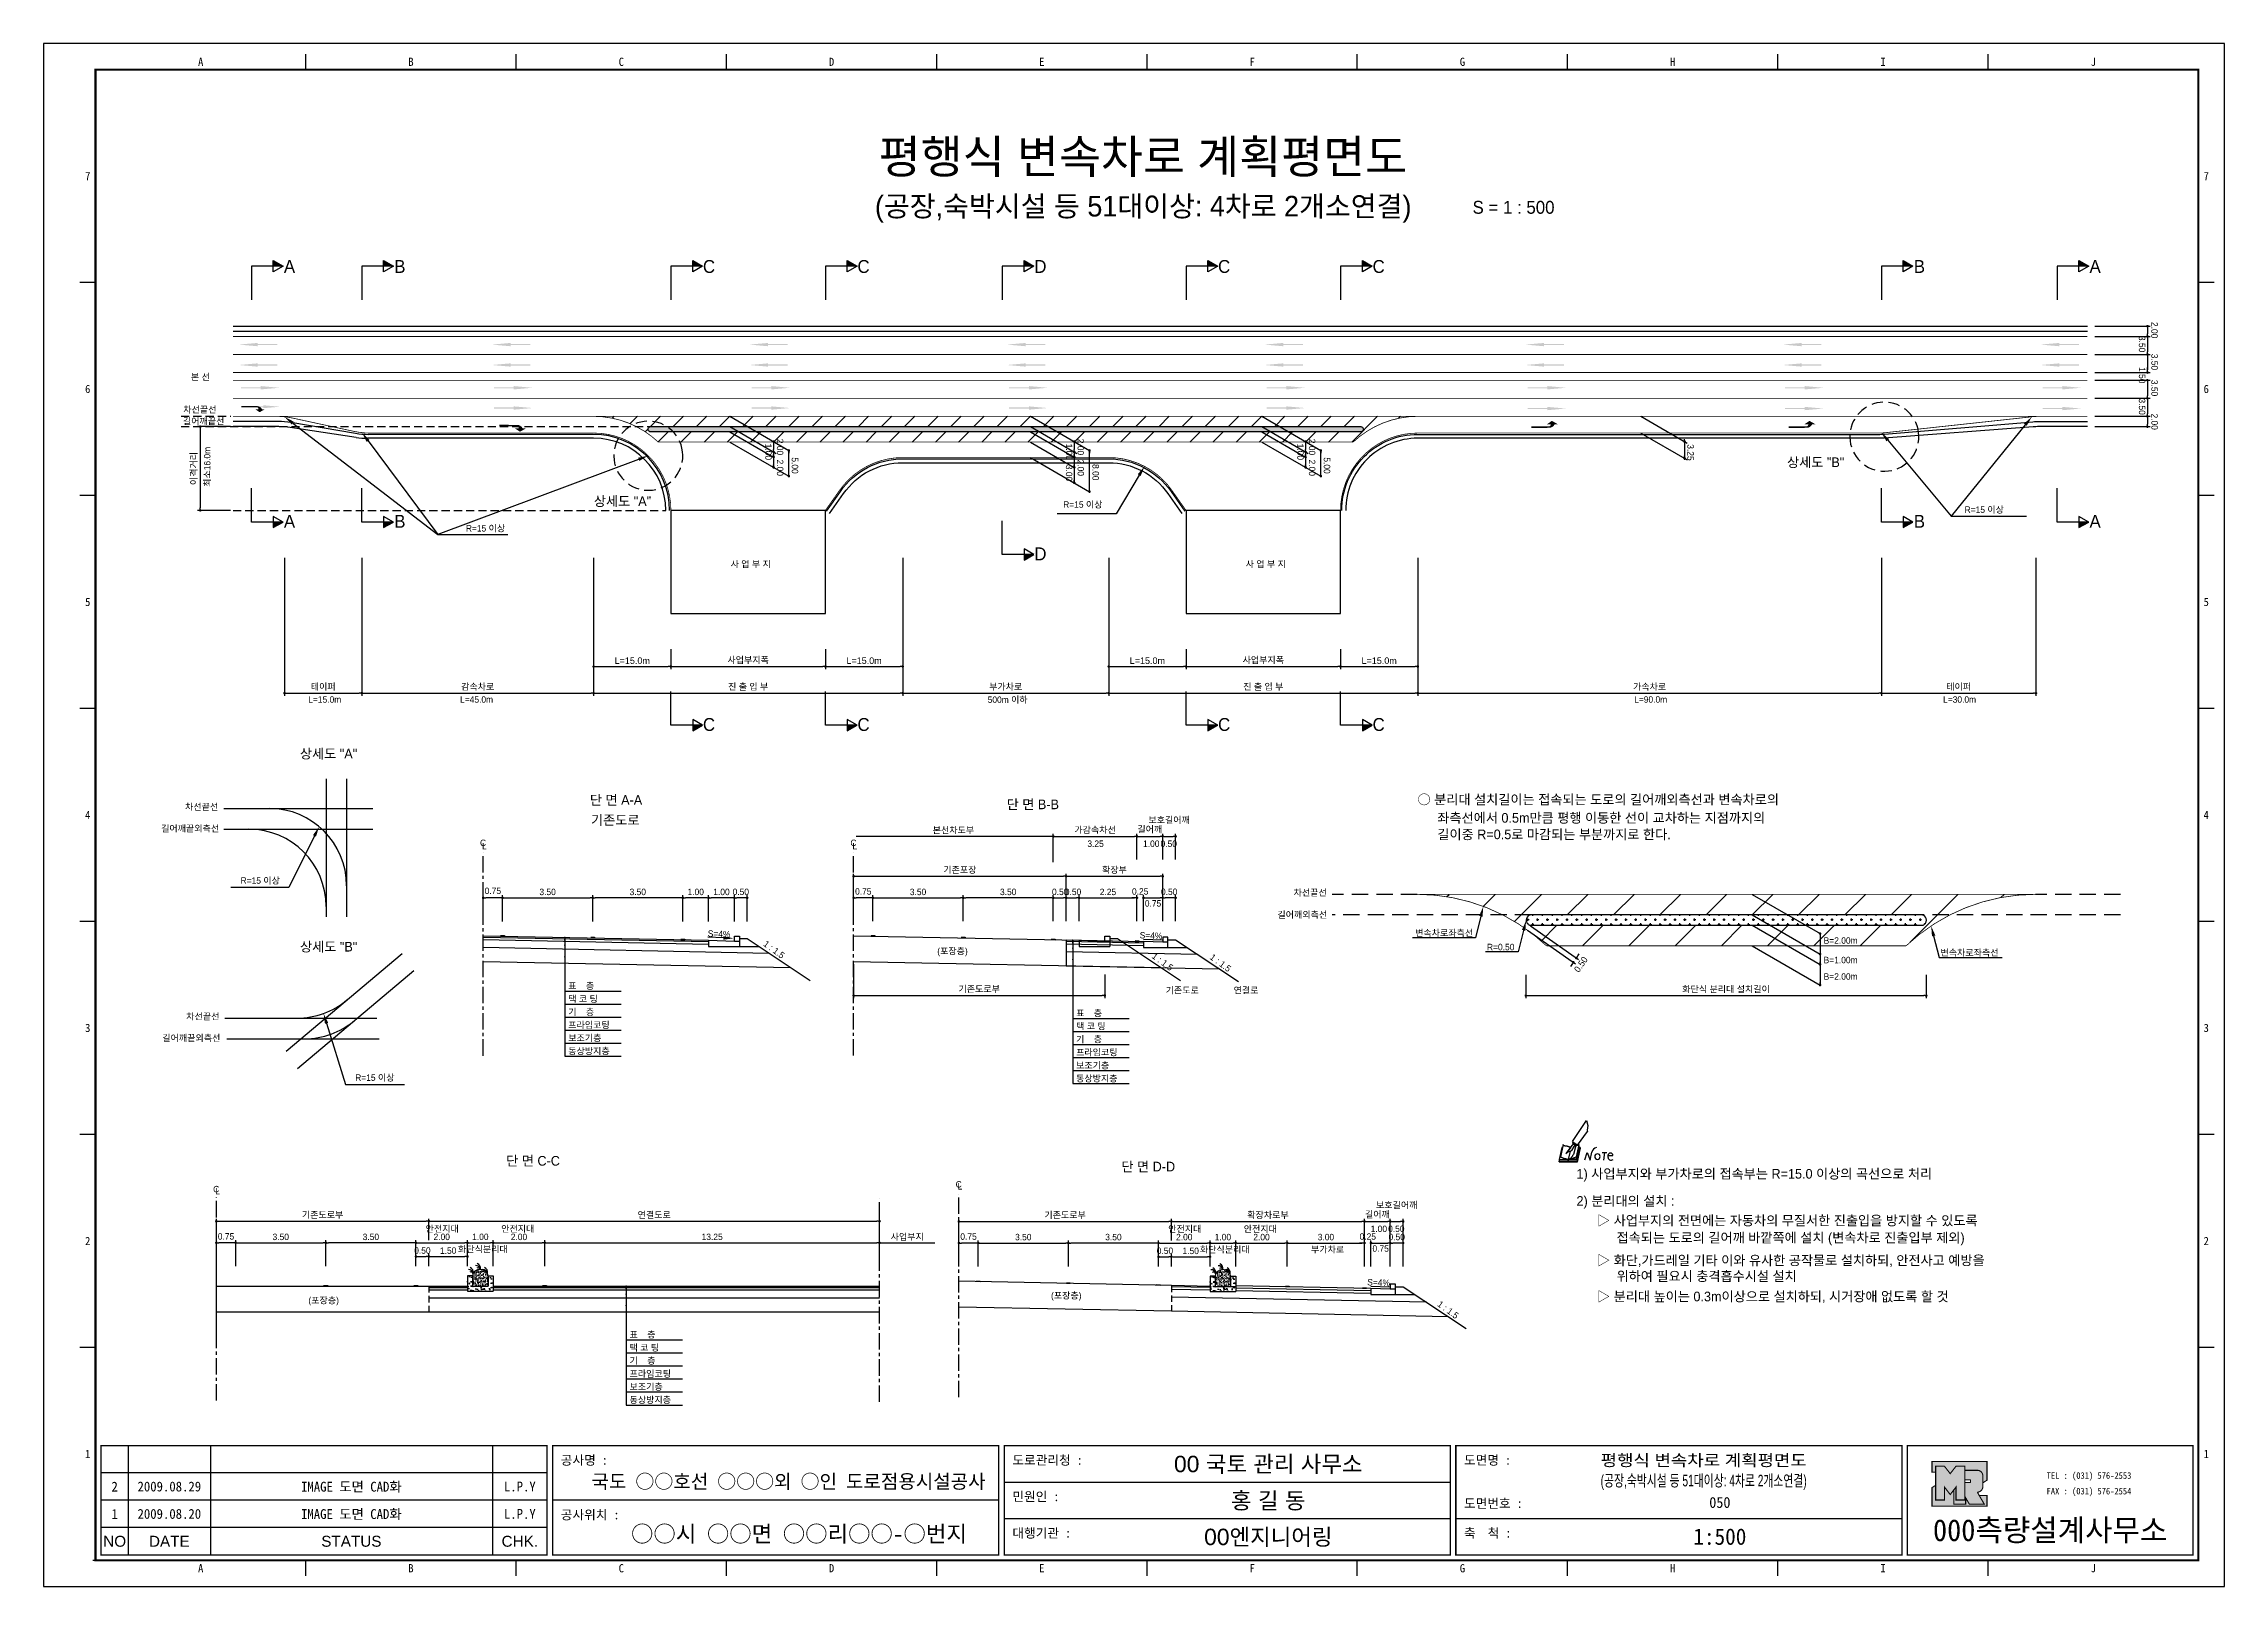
# Model space of a CAD drawing. Header units: millimetres. Extents: x 613 to 1037, y -1 to 298.
import ezdxf
from ezdxf.enums import TextEntityAlignment as Align

# ---------------------------------------------------------------- set-up
doc = ezdxf.new("R2010")
doc.units = ezdxf.units.MM
doc.linetypes.add('CENTER', pattern=[50.8, 31.75, -6.35, 6.35, -6.35])
doc.linetypes.add('HIDDEN', pattern=[9.525, 6.35, -3.175])
for name, color, linetype in [('CC-GSTR-0004', 4, 'Continuous'), ('CM-LANE-0030', 30, 'Continuous'), ('CZ-DIMT-0002', 7, 'Continuous'), ('CZ-EXST-0002', 1, 'Continuous'), ('CZ-LIN1-0007', 7, 'Continuous'), ('CZ-LIN2-0003', 3, 'Continuous'), ('CZ-LINE-0001', 7, 'Continuous'), ('CZ-TEXT-BOX0', 7, 'Continuous'), ('TITLE', 7, 'Continuous')]:
    doc.layers.add(name, color=color, linetype=linetype)
doc.styles.add('견고딕', font='arial.ttf')
doc.styles.add('돋움', font='')
doc.styles.add('돋음체', font='')
doc.styles.get('돋움').set_extended_font_data('Dotum')
doc.styles.get('돋음체').set_extended_font_data('DotumChe')

msp = doc.modelspace()

# ---------------------------------------------------------------- texts
at = {"layer": 'CZ-DIMT-0002', "style": '돋움'}
for s, height, p in [('A', 2.5, (661.06, 255.06)), ('B', 2.5, (682.48, 255.06)), ('C', 2.5, (742.5, 255.06)), ('C', 2.5, (772.5, 255.06)), ('D', 2.5, (806.83, 255.06)), ('C', 2.5, (842.5, 255.06)), ('C', 2.5, (872.5, 255.06)), ('B', 2.5, (977.48, 255.06)), ('A', 2.5, (1011.59, 255.06)), ('본 선', 1.25, (643.76, 233.61)), ('차선끝선', 1.25, (643.65, 227.29)), ('길어깨끝선', 1.25, (644.39, 225.03)), ('상세도 "B"', 1.875, (957.34, 217.07)), ('상세도 "A"', 1.875, (725.7, 209.51)), ('R=15 이상', 1.25, (815.07, 208.86)), ('R=15 이상', 1.25, (990.07, 207.87)), ('A', 2.5, (661.06, 205.61)), ('B', 2.5, (682.48, 205.61)), ('R=15 이상', 1.25, (699.11, 204.25)), ('B', 2.5, (977.48, 205.61)), ('A', 2.5, (1011.59, 205.61)), ('D', 2.5, (806.83, 199.29)), ('사 업 부 지', 1.25, (750.59, 197.31)), ('사 업 부 지', 1.25, (850.59, 197.31)), ('L=15.0m', 1.25, (667.9, 171.03)), ('L=45.0m', 1.25, (697.38, 171.03)), ('500m 이하', 1.25, (800.48, 170.99)), ('L=90.0m', 1.25, (925.31, 171.03)), ('L=30.0m', 1.25, (985.28, 171.03)), ('C', 2.5, (742.5, 166.18)), ('C', 2.5, (772.5, 166.18)), ('C', 2.5, (842.5, 166.18)), ('C', 2.5, (872.5, 166.18)), ('차선끝선', 1.25, (644, 150.21)), ('길어깨끝외측선', 1.25, (641.77, 146.01)), ('C', 1.25, (698.63, 143.22)), ('L', 1.25, (698.89, 142.56)), ('C', 1.25, (770.54, 143.22)), ('L', 1.25, (770.8, 142.56)), ('R=15 이상', 1.25, (655.38, 135.89)), ('차선끝선', 1.25, (859.2, 133.55)), ('차선끝선', 1.25, (644.23, 109.53)), ('길어깨끝외측선', 1.25, (642, 105.33)), ('R=15 이상', 1.25, (677.63, 97.65)), ('C', 1.25, (646.82, 76.02)), ('L', 1.25, (647.08, 75.63)), ('C', 1.25, (790.97, 76.95)), ('L', 1.25, (791.23, 76.56))]:
    msp.add_text(s, height=height, dxfattribs=at).set_placement(p, align=Align.MIDDLE_CENTER)
for s, rotation, p in [('3.50', 270, (1020.08, 241.59)), ('2.00', 270, (1022.51, 244.29)), ('3.50', 270, (1022.51, 238.13)), ('1.50', 270, (1020.08, 235.54)), ('3.50', 270, (1022.51, 233.06)), ('3.50', 270, (1020.08, 229.45)), ('2.00', 270, (1022.51, 226.53)), ('최소16.0m', 90, (645.71, 212.29))]:
    msp.add_text(s, height=1.25, rotation=rotation, dxfattribs=at).set_placement(p)
for s, p in [('○ 분리대 설치길이는 접속되는 도로의 길어깨외측선과 변속차로의', (880.04, 151.62)), ('좌측선에서 0.5m만큼 평행 이동한 선이 교차하는 지점까지의', (883.89, 148.06)), ('길이중 R=0.5로 마감되는 부분까지로 한다.', (883.89, 144.86)), ('1) 사업부지와 부가차로의 접속부는 R=15.0 이상의 곡선으로 처리', (910.91, 78.99)), ('2) 분리대의 설치 :', (910.91, 73.72)), ('▷ 사업부지의 전면에는 자동차의 무질서한 진출입을 방지할 수 있도록', (914.89, 69.92)), ('접속되는 도로의 길어깨 바깥쪽에 설치 (변속차로 진출입부 제외)', (918.68, 66.6)), ('▷ 화단,가드레일 기타 이와 유사한 공작물로 설치하되, 안전사고 예방을', (914.89, 62.2)), ('위하여 필요시 충격흡수시설 설치', (918.68, 59.13)), ('▷ 분리대 높이는 0.3m이상으로 설치하되, 시거장애 없도록 할 것', (914.89, 55.18))]:
    msp.add_text(s, height=1.875, dxfattribs=at).set_placement(p, align=Align.MIDDLE_LEFT)
for s, p in [('3.25', (815.95, 142.42)), ('1.00', (826.76, 142.42)), ('0.50', (830.16, 142.42)), ('길어깨외측선', (852.85, 128.64)), ('(포장층)', (786.81, 121.58)), ('변속차로좌측선', (879.58, 125.09)), ('R=0.50', (893.53, 122.37)), ('B=2.00m', (958.89, 123.63)), ('B=1.00m', (958.89, 119.85)), ('변속차로좌측선', (981.57, 121.29)), ('표    층', (715.17, 114.84)), ('기존도로', (831.15, 113.98)), ('연결로', (844.34, 113.98)), ('B=2.00m', (958.89, 116.65)), ('기    층', (715.17, 109.77)), ('택 코 팅', (715.17, 112.31)), ('표    층', (813.76, 109.53)), ('프라임코팅', (715.17, 107.24)), ('보조기층', (715.17, 104.71)), ('기    층', (813.76, 104.47)), ('택 코 팅', (813.76, 107)), ('동상방지층', (715.17, 102.18)), ('프라임코팅', (813.76, 101.94)), ('보조기층', (813.76, 99.4)), ('동상방지층', (813.76, 96.87)), ('안전지대', (687.48, 67.7)), ('안전지대', (702.15, 67.7)), ('안전지대', (831.64, 67.66)), ('안전지대', (846.31, 67.66)), ('1.00', (870.95, 67.69)), ('0.50', (874.34, 67.69)), ('화단식분리대', (693.76, 63.73)), ('사업부지', (777.76, 66.13)), ('화단식분리대', (837.79, 63.68)), ('부가차로', (859.37, 63.68)), ('(포장층)', (664.73, 53.81)), ('(포장층)', (808.89, 54.74)), ('표    층', (727.07, 47.16)), ('기    층', (727.07, 42.1)), ('택 코 팅', (727.07, 44.63)), ('프라임코팅', (727.07, 39.57)), ('보조기층', (727.07, 37.04)), ('동상방지층', (727.07, 34.5))]:
    msp.add_text(s, height=1.25, dxfattribs=at).set_placement(p)
for s, rotation, p in [('S=4%', 357.7094, (744.46, 125.54)), ('1 : 1.5', 323.8881, (755.13, 122.5)), ('S=4%', 357.7094, (828.31, 125.22)), ('1 : 1.5', 323.8881, (830.55, 120.13)), ('1 : 1.5', 323.8881, (841.8, 119.93)), ('S=4%', 357.7094, (872.49, 57.88)), ('1 : 1.5', 323.8881, (885.98, 52.59))]:
    msp.add_text(s, height=1.25, rotation=rotation, dxfattribs=at).set_placement(p, align=Align.MIDDLE_CENTER)
at = {"layer": 'CZ-DIMT-0002', "char_height": 1.25, "attachment_point": 5, "style": '돋움'}
for s, insert, rotation in [('1.00', (754.03, 219.08), 270), ('\\A1;2.00', (756.29, 220.03), 270), ('1.00', (812.4, 219.08), 270), ('\\A1;2.00', (814.66, 220.03), 270), ('1.00', (857.3, 219.08), 270), ('\\A1;2.00', (859.57, 220.03), 270), ('3.25', (933.05, 218.97), 270), ('2.00', (756.29, 216), 270), ('5.00', (759.18, 216.43), 270), ('3.00', (812.4, 214.98), 270), ('2.00', (814.66, 216), 270), ('8.00', (817.56, 215.12), 270), ('2.00', (859.57, 216), 270), ('5.00', (862.46, 216.43), 270), ('\\A1;0.50', (911.76, 119.61), 54.9032)]:
    msp.add_mtext(s, dxfattribs=dict(at, insert=insert, rotation=rotation))
at = {"layer": 'CZ-DIMT-0002', "insert": (789.95, 145.6), "char_height": 1.25, "attachment_point": 5, "style": '돋움'}
msp.add_mtext('본선차도부', dxfattribs=at)
at = {"layer": 'CZ-LINE-0001', "insert": (642.53, 215.85), "char_height": 1.25, "attachment_point": 5, "rotation": 90, "style": '돋움'}
msp.add_mtext('\\A1;이격거리', dxfattribs=at)
at = {"layer": 'CZ-LINE-0001', "char_height": 1.25, "attachment_point": 5, "style": '돋움'}
for s, insert in [('\\A1;{\\fArial|b0|i0|c0|p32;L=15.0m}', (727.6, 178.56)), ('\\A1;사업부지폭', (750.1, 178.62)), ('\\A1;{\\fArial|b0|i0|c0|p32;L=15.0m}', (772.6, 178.56)), ('\\A1;{\\fArial|b0|i0|c0|p32;L=15.0m}', (827.6, 178.56)), ('\\A1;사업부지폭', (850.1, 178.62)), ('\\A1;{\\fArial|b0|i0|c0|p32;L=15.0m}', (872.6, 178.56)), ('\\A1;테이퍼', (667.6, 173.45)), ('\\A1;감속차로', (697.6, 173.45)), ('\\A1;진 출 입 부', (750.1, 173.45)), ('\\A1;부가차로', (800.1, 173.45)), ('\\A1;진 출 입 부', (850.1, 173.45)), ('\\A1;가속차로', (925.1, 173.45)), ('\\A1;테이퍼', (985.1, 173.45)), ('\\A1;보호길어깨', (831.83, 147.58)), ('\\A1;가감속차선', (817.45, 145.66)), ('\\A1;길어깨', (828.08, 145.78)), ('\\A1;기존포장', (791.2, 137.91)), ('\\A1;확장부', (821.2, 137.91)), ('\\A1;0.75', (700.54, 133.9)), ('\\A1;3.50', (711.17, 133.68)), ('\\A1;3.50', (728.67, 133.68)), ('\\A1;1.00', (739.92, 133.68)), ('\\A1;1.00', (744.92, 133.68)), ('\\A1;0.50', (748.67, 133.7)), ('\\A1;0.75', (772.45, 133.78)), ('\\A1;3.50', (783.08, 133.68)), ('\\A1;3.50', (800.58, 133.68)), ('\\A1;0.50', (810.67, 133.69)), ('\\A1;0.50', (813.17, 133.69)), ('\\A1;2.25', (819.95, 133.68)), ('\\A1;0.25', (826.2, 133.78)), ('\\A1;0.75', (828.7, 131.46)), ('\\A1;0.50', (831.83, 133.71)), ('\\A1;기존도로부', (794.95, 114.77)), ('\\A1;화단식 분리대 설치길이', (939.94, 114.75)), ('\\A1;보호길어깨', (876.01, 72.85)), ('\\A1;기존도로부', (667.48, 70.97)), ('\\A1;연결도로', (731.86, 70.96)), ('\\A1;기존도로부', (811.63, 70.93)), ('\\A1;확장차로{\\fGulimChe|b0|i0|c129|p32;부}', (851.01, 70.93)), ('\\A1;길어깨', (872.26, 71.05)), ('\\A1;0.75', (648.73, 66.84)), ('\\A1;3.50', (659.36, 66.74)), ('\\A1;3.50', (676.86, 66.74)), ('\\A1;0.50', (686.86, 64.09)), ('\\A1;2.00', (690.61, 66.74)), ('\\A1;1.50', (691.86, 64.07)), ('\\A1;1.00', (698.11, 66.75)), ('\\A1;2.00', (705.61, 66.74)), ('\\A1;13.25', (743.11, 66.75)), ('\\A1;0.75', (792.88, 66.8)), ('\\A1;3.50', (803.51, 66.7)), ('\\A1;3.50', (821.01, 66.7)), ('\\A1;0.50', (831.01, 64.04)), ('\\A1;2.00', (834.76, 66.7)), ('\\A1;1.50', (836.01, 64.02)), ('\\A1;1.00', (842.26, 66.7)), ('\\A1;2.00', (849.76, 66.7)), ('\\A1;3.00', (862.26, 66.7)), ('\\A1;0.25', (870.39, 66.8)), ('\\A1;0.75', (872.89, 64.48)), ('\\A1;0.50', (876.01, 66.72))]:
    msp.add_mtext(s, dxfattribs=dict(at, insert=insert))
at = {"layer": 'CZ-TEXT-BOX0', "style": '돋움'}
for s, p in [('상세도 "A"', (668.64, 160.52)), ('단 면 A-A', (724.45, 151.54)), ('기존도로', (724.3, 147.64)), ('단 면 B-B', (805.36, 150.68)), ('상세도 "B"', (668.66, 123.06)), ('단 면 C-C', (708.34, 81.51)), ('단 면 D-D', (827.77, 80.39))]:
    msp.add_text(s, height=1.875, dxfattribs=at).set_placement(p, align=Align.MIDDLE_CENTER)
at = {"layer": 'TITLE', "color": 3, "linetype": 'Continuous', "style": '돋음체'}
for s, p in [('A', (643.82, 294.78)), ('B', (684.64, 294.78)), ('C', (725.47, 294.78)), ('D', (766.29, 294.78)), ('E', (807.11, 294.78)), ('F', (847.94, 294.78)), ('G', (888.76, 294.78)), ('H', (929.59, 294.78)), ('I', (970.41, 294.78)), ('J', (1011.24, 294.78)), ('7', (621.89, 272.6)), ('7', (1033.16, 272.6)), ('6', (621.89, 231.28)), ('6', (1033.16, 231.28)), ('5', (621.89, 189.95)), ('5', (1033.16, 189.95)), ('4', (621.89, 148.62)), ('4', (1033.16, 148.62)), ('3', (621.89, 107.29)), ('3', (1033.16, 107.29)), ('2', (621.89, 65.96)), ('2', (1033.16, 65.96)), ('1', (621.89, 24.63)), ('1', (1033.16, 24.63)), ('A', (643.82, 2.45)), ('B', (684.64, 2.45)), ('C', (725.47, 2.45)), ('D', (766.29, 2.45)), ('E', (807.11, 2.45)), ('F', (847.94, 2.45)), ('G', (888.76, 2.45)), ('H', (929.59, 2.45)), ('I', (970.41, 2.45)), ('J', (1011.24, 2.45))]:
    msp.add_text(s, height=1.59, dxfattribs=at).set_placement(p, align=Align.MIDDLE)
at = {"layer": 'TITLE', "style": '돋움'}
for s, height, p in [('평행식 변속차로 계획평면도', 6.5, (826.74, 276.39)), ('(공장,숙박시설 등 51대이상: 4차로 2개소연결)', 4, (826.79, 266.76))]:
    msp.add_text(s, height=height, dxfattribs=at).set_placement(p, align=Align.MIDDLE_CENTER)
msp.add_text('S = 1 : 500', height=2.5, dxfattribs=at).set_placement((890.73, 266.54), align=Align.MIDDLE_LEFT)
at = {"layer": 'TITLE', "style": '돋음체'}
for s, p in [('공사명 : ', (713.73, 22.53)), ('도로관리청 :', (801.4, 22.53)), ('도면명 :', (889.07, 22.53)), ('민원인 :', (801.4, 15.46)), ('공사위치 :', (713.73, 11.92)), ('도면번호 :', (889.07, 14.14)), ('대행기관 :', (801.4, 8.38)), ('축  척 :', (889.07, 8.38))]:
    msp.add_text(s, height=1.804, dxfattribs=at).set_placement(p)
at = {"layer": 'TITLE', "color": 7, "linetype": 'Continuous'}
for s, height, style, p in [('00 국토 관리 사무소', 3.1832, '견고딕', (851.07, 22.71)), ('국도 ○○호선 ○○○외 ○인 도로점용시설공사', 2.7, '돋음체', (757.94, 19.32)), ('홍 길 동', 3.183, '견고딕', (851.07, 15.63)), ('○○시 ○○면 ○○리○○-○번지', 3.1832, '돋음체', (759.97, 9.16)), ('00엔지니어링', 3.183, '견고딕', (851.07, 8.56))]:
    msp.add_text(s, height=height, dxfattribs=dict(at, style=style)).set_placement(p, align=Align.MIDDLE)
at = {"layer": 'TITLE', "style": '돋움'}
for s, width, p, p2 in [('평행식 변속차로 계획평면도', 1.010039, (915.6, 22.28), (955.6, 22.28)), ('(공장,숙박시설 등 51대이상: 4차로 2개소연결)', 0.605463, (915.6, 18.33), (955.6, 18.33))]:
    msp.add_text(s, height=2.25, dxfattribs=dict(at, width=width)).set_placement(p, p2, align=Align.FIT)
at = {"layer": 'TITLE', "color": 180, "style": '돋음체'}
for s, p in [('TEL : (031) 576-2553', (1002.17, 19.8)), ('FAX : (031) 576-2554', (1002.17, 16.77))]:
    msp.add_text(s, height=1.2733, dxfattribs=at).set_placement(p)
at = {"layer": 'TITLE', "color": 1, "linetype": 'Continuous', "style": '돋음체'}
msp.add_text('2', height=1.91, dxfattribs=at).set_placement((627.12, 18.29), align=Align.MIDDLE)
at = {"layer": 'TITLE', "linetype": 'Continuous'}
for s, height, style, p in [('2009.08.29', 1.91, '돋음체', (637.73, 18.29)), ('L.P.Y', 1.91, '돋음체', (705.77, 18.29)), ('1', 1.91, '돋음체', (627.12, 12.98)), ('2009.08.20', 1.91, '돋음체', (637.73, 12.98)), ('L.P.Y', 1.91, '돋음체', (705.77, 12.98)), ('050', 2.122, '돋음체', (938.74, 15.2)), ('NO', 2.122, '견고딕', (627.12, 7.68)), ('DATE', 2.122, '견고딕', (637.73, 7.68)), ('STATUS', 2.122, '견고딕', (673.07, 7.68)), ('CHK.', 2.122, '견고딕', (705.77, 7.68)), ('1:500', 3.183, '돋음체', (938.74, 8.56))]:
    msp.add_text(s, height=height, dxfattribs=dict(at, style=style)).set_placement(p, align=Align.MIDDLE)
at = {"layer": 'TITLE', "style": '돋음체'}
for p in [(673.07, 18.29), (673.07, 12.98)]:
    msp.add_text('IMAGE 도면 CAD화', height=1.9099, dxfattribs=at).set_placement(p, align=Align.MIDDLE)
at = {"layer": 'TITLE', "color": 180, "style": '돋음체'}
msp.add_text('000측량설계사무소', height=4.244, dxfattribs=at).set_placement((1002.87, 7.71), align=Align.CENTER)

# ---------------------------------------------------------------- blocks, each defined once
blk = doc.blocks.new('note')
for p, q in [((0.85, 3.5), (3.53, 7.57)), ((1.8, 2.79), (3.74, 5.46)), ((3.53, 7.57), (3.8, 6.64)), ((3.8, 6.64), (3.69, 5.72)), ((3.69, 5.72), (3.74, 5.46)), ((-1.24, 2.36), (-1.77, 0)), ((-1.77, 0), (1.77, 0)), ((-1.77, 0), (-1.77, -0.3)), ((-1.53, 0.52), (-1.55, 0.54)), ((-1.01, 2.9), (-1.53, 0.52)), ((-1.48, 0.48), (-1.53, 0.52)), ((-1.43, 0.44), (-1.48, 0.48)), ((-1.38, 0.41), (-1.43, 0.44)), ((-1.33, 0.4), (-1.38, 0.41)), ((-1.27, 0.37), (-1.33, 0.4)), ((-1.22, 0.35), (-1.27, 0.37)), ((-1.13, 2.36), (-1.24, 2.36)), ((-1.17, 0.33), (-1.22, 0.35)), ((-1.12, 0.32), (-1.17, 0.33)), ((-1.02, 0.25), (-1.12, 0.32)), ((-0.97, 0.22), (-1.02, 0.25)), ((-1, 2.9), (-1.01, 2.9)), ((-0.98, 2.85), (-1, 2.9)), ((-0.95, 2.8), (-0.98, 2.85)), ((-0.93, 0.21), (-0.97, 0.22)), ((-0.9, 2.75), (-0.95, 2.8)), ((-0.88, 0.19), (-0.93, 0.21)), ((-0.85, 2.72), (-0.9, 2.75)), ((-0.8, 0.18), (-0.88, 0.19)), ((-0.79, 2.69), (-0.85, 2.72)), ((-0.75, 0.17), (-0.8, 0.18)), ((-0.74, 2.68), (-0.79, 2.69)), ((-0.7, 0.16), (-0.75, 0.17)), ((-0.69, 2.65), (-0.74, 2.68)), ((-0.64, 0.15), (-0.7, 0.16)), ((-0.64, 2.65), (-0.69, 2.65)), ((-0.59, 2.63), (-0.64, 2.65)), ((-0.58, 0.14), (-0.64, 0.15)), ((-0.54, 2.62), (-0.59, 2.63)), ((-0.53, 0.13), (-0.58, 0.14)), ((-0.48, 2.61), (-0.54, 2.62)), ((-0.48, 0.12), (-0.53, 0.13)), ((-0.43, 2.61), (-0.48, 2.61)), ((-0.43, 0.11), (-0.48, 0.12)), ((0.75, 2.77), (-0.46, 1.16)), ((0.37, 2.24), (-0.46, 1.16)), ((-0.46, 1.16), (-0.08, 1.47)), ((-0.38, 2.59), (-0.43, 2.61)), ((-0.38, 0.08), (-0.43, 0.11)), ((-0.33, 2.59), (-0.38, 2.59)), ((-0.29, 0.06), (-0.38, 0.08)), ((-0.27, 2.58), (-0.33, 2.59)), ((-0.23, 0.05), (-0.29, 0.06)), ((-0.22, 2.57), (-0.27, 2.58)), ((-0.16, 0.04), (-0.23, 0.05)), ((-0.17, 2.56), (-0.22, 2.57)), ((-0.12, 2.55), (-0.17, 2.56)), ((-0.11, 0.03), (-0.16, 0.04)), ((-0.07, 2.53), (-0.12, 2.55)), ((-0.04, 0.02), (-0.11, 0.03)), ((-0.08, 1.47), (0.72, 1.75)), ((-0.01, 2.51), (-0.07, 2.53)), ((-0.05, -0.3), (-0.05, 0)), ((0, 0), (-0.04, 0.02)), ((0.04, 2.5), (-0.01, 2.51)), ((0.37, 1.63), (0, 0)), ((0, 0), (1.6, 0.53)), ((0, 0), (1.65, 0.18)), ((0, 0.01), (0.06, 0.04)), ((0, -0.3), (0, 0)), ((0.09, 2.48), (0.04, 2.5)), ((0.05, -0.3), (0.05, 0)), ((0.06, 0.04), (0.11, 0.07)), ((0.14, 2.48), (0.09, 2.48)), ((0.11, 0.07), (0.16, 0.09)), ((0.2, 2.47), (0.14, 2.48)), ((0.16, 0.09), (0.21, 0.12)), ((0.26, 2.43), (0.18, 2.46)), ((0.21, 0.12), (0.27, 0.14)), ((0.34, 2.4), (0.26, 2.43)), ((0.27, 0.14), (0.36, 0.19)), ((0.45, 2.37), (0.34, 2.4)), ((0.36, 0.19), (0.41, 0.22)), ((0.41, 0.22), (0.46, 0.27)), ((0.46, 0.27), (0.51, 0.3)), ((0.51, 0.3), (0.56, 0.34)), ((0.56, 0.34), (0.6, 0.4)), ((0.6, 0.4), (0.64, 0.45)), ((0.64, 0.45), (0.67, 0.51)), ((0.67, 0.51), (0.74, 0.58)), ((0.72, 1.75), (1.16, 2.53)), ((0.74, 0.58), (0.79, 0.63)), ((1, 3.1), (0.75, 2.77)), ((0.79, 0.63), (0.83, 0.68)), ((0.83, 0.68), (0.86, 0.73)), ((0.85, 3.5), (1.8, 2.79)), ((1, 3.4), (0.85, 3.21)), ((0.85, 3.21), (1.52, 2.71)), ((0.86, 0.73), (0.89, 0.79)), ((0.89, 0.84), (0.92, 0.89)), ((0.89, 0.79), (0.89, 0.84)), ((0.92, 0.89), (0.96, 0.95)), ((0.96, 0.95), (1.01, 0.97)), ((1.47, 2.74), (1.01, 0.97)), ((1.16, 2.53), (1.37, 2.82)), ((2.13, 2.84), (1.44, 2.63)), ((1.52, 2.71), (1.66, 2.9)), ((1.6, 0.53), (2.13, 2.84)), ((1.65, 0.18), (2.19, 2.48)), ((1.77, 0), (2.3, 2.36)), ((1.77, -0.3), (2.3, 2.07)), ((1.77, -0.38), (2.3, 1.99)), ((1.77, -0.44), (2.3, 1.93)), ((1.77, 0), (1.77, -0.3)), ((2.19, 2.48), (2.04, 2.47)), ((2.3, 2.36), (2.16, 2.36)), ((2.3, 2.36), (2.3, 2.07)), ((3.21, -0.08), (3.68, 1.4)), ((3.68, 1.4), (4.26, -0.14)), ((4.26, -0.14), (4.56, 1.44)), ((6.55, 1.34), (7.46, 1.34)), ((7.01, 1.34), (6.87, -0.11)), ((7.71, 0.77), (7.71, 0.55)), ((7.71, 0.77), (8.67, 0.77)), ((-1.77, -0.3), (1.77, -0.3)), ((-1.77, -0.43), (-1.77, -0.3)), ((-1.77, -0.37), (1.77, -0.37)), ((-1.77, -0.43), (1.77, -0.43))]:
    blk.add_line(p, q)
for centre, major_axis, start_param, end_param in [((0.4, 2.31), (0.0702, 0.0702), 3.283946, 6.425539), ((5.68, 1.23), (-0.806, 0.806), -0.591174, 0.597824), ((5.66, 0.58), (-0.378, 0.378), 3.926991, 10.210176), ((8.3, 0.49), (0.422, 0.422), 2.265602, 4.634911), ((8.19, 0.77), (-0.342, 0.342), 3.926991, 7.068583)]:
    blk.add_ellipse(centre, major_axis=major_axis, ratio=1, start_param=start_param, end_param=end_param)
blk = doc.blocks.new('_Dot')
at = {"color": 0, "linetype": 'ByBlock', "lineweight": -2}
blk.add_line((-0.5, 0), (-1, 0), dxfattribs=at)
at = {"color": 0, "linetype": 'ByBlock', "const_width": 0.5}
blk.add_lwpolyline([(-0.25, 0, 1), (0.25, 0, 1)], format="xyb", close=True, dxfattribs=at)

# ---------------------------------------------------------------- hatches: boundary and pattern name
at = {"layer": 'CM-LANE-0030'}
h = msp.add_hatch(dxfattribs=at)
h.set_pattern_fill('ANSI31', color=256, style=0)
h.set_pattern_definition([(45, (-1856.0227, 456.678), (-2.245064, 2.245064), [])])
h.paths.add_polyline_path([(867.55, 220.98, -0.191871), (880.1, 225.98), (720.1, 225.98, -0.191871), (732.65, 220.98)])
h.paths.add_polyline_path([(731.01, 222.98, 0.002096), (730.88, 223.07, -0.732581), (731.17, 223.98), (869.04, 223.98, -0.732581), (869.32, 223.07, 0.002096), (869.2, 222.98)], flags=16)
h = msp.add_hatch(dxfattribs=at)
h.set_pattern_fill('ANSI31', color=256, scale=2, style=0)
h.set_pattern_definition([(45, (-399.896, 589.325), (-4.490128, 4.490128), [])])
h.paths.add_polyline_path([(974.89, 123.22, -0.191871), (999.99, 133.22), (879.99, 133.22, -0.191871), (905.09, 123.22)])
h.paths.add_polyline_path([(901.81, 127.22, 0.002096), (901.56, 127.4, -0.732581), (902.13, 129.22), (977.86, 129.22, -0.732581), (978.43, 127.4, 0.002096), (978.18, 127.22)], flags=16)
at = {"layer": 'CZ-EXST-0002'}
h = msp.add_hatch(dxfattribs=at)
h.set_pattern_fill('AR-SAND', color=256, scale=0.01, style=0)
h.set_pattern_definition([(37.5, (-412.51273, 3540.04363), (-0.016000313, 0.489413237), [0, -0.38608, 0, -0.4318, 0, -0.41275]), (7.5, (-412.5127, 3540.0436), (0.44952328, 0.7168251), [0, -0.20828, 0, -0.34798, 0, -0.13335]), (327.5, (-412.82515, 3540.04363), (0.79099237, 0.001437185), [0, -0.127, 0, -0.4572, 0, -0.5969]), (317.5, (-412.82515, 3540.0436), (0.76355645, 0.22292932), [0, -0.0635, 0, -0.29972, 0, -0.3429])])
edge = h.paths.add_edge_path()
edge.add_ellipse((698.11, 59.2), major_axis=(-1.5, 0), ratio=0.829212, start_angle=180, end_angle=360)
edge.add_line((696.61, 59.2), (696.61, 57.2))
edge.add_line((696.61, 57.2), (699.61, 57.2))
edge.add_line((699.61, 57.2), (699.61, 59.2))
h = msp.add_hatch(dxfattribs=at)
h.set_pattern_fill('AR-SAND', color=256, scale=0.01, style=0)
h.set_pattern_definition([(37.5, (-268.35805, 3539.99828), (-0.016000313, 0.489413237), [0, -0.38608, 0, -0.4318, 0, -0.41275]), (7.5, (-268.35805, 3539.9983), (0.44952328, 0.7168251), [0, -0.20828, 0, -0.34798, 0, -0.13335]), (327.5, (-268.67047, 3539.99828), (0.79099237, 0.001437185), [0, -0.127, 0, -0.4572, 0, -0.5969]), (317.5, (-268.6705, 3539.9983), (0.76355645, 0.22292932), [0, -0.0635, 0, -0.29972, 0, -0.3429])])
edge = h.paths.add_edge_path()
edge.add_ellipse((842.26, 59.15), major_axis=(-1.5, 0), ratio=0.829212, start_angle=180, end_angle=360)
edge.add_line((840.76, 59.15), (840.76, 57.15))
edge.add_line((840.76, 57.15), (843.76, 57.15))
edge.add_line((843.76, 57.15), (843.76, 59.15))
h = msp.add_hatch(dxfattribs=at)
h.set_pattern_fill('AR-CONC', color=256, scale=0.01, style=0)
h.set_pattern_definition([(50, (-412.5127, 3540.0436), (1.8218467, -0.15939086), [0.1905, -2.0955]), (355, (-412.5127, 3540.0436), (-0.3524283, 1.9105664), [0.1524, -1.6764]), (100.451, (-412.3609, 3540.0303), (1.469425, 1.7511669), [0.1619, -1.7809]), (46.1842, (-412.5127, 3540.5516), (2.7107904, -0.4204233), [0.28575, -3.14325]), (96.6356, (-412.2868, 3540.5166), (2.3740423, 2.4742556), [0.24285, -2.67135]), (351.184, (-412.5127, 3540.5516), (2.374046, 2.4742512), [0.2286, -2.5146]), (21, (-412.2587, 3540.4246), (1.5161488, -1.0226552), [0.1905, -2.0955]), (326, (-412.2587, 3540.4246), (0.6180203, 1.8418797), [0.1524, -1.6764]), (71.4514, (-412.1324, 3540.3394), (2.1341649, 0.8192286), [0.1619, -1.7809]), (37.5, (-412.5127, 3540.0436), (0.03088603, 0.84555039), [0, -1.65608, 0, -1.7018, 0, -1.68275]), (7.5, (-412.5127, 3540.0436), (0.66819663, 1.00180575), [0, -0.97028, 0, -1.61798, 0, -0.64135]), (327.5, (-413.07915, 3540.0436), (1.35590595, -0.05728744), [0, -0.635, 0, -1.9812, 0, -2.6289]), (317.5, (-413.3332, 3540.0436), (1.4812918, 0.2542649), [0, -0.8255, 0, -1.31572, 0, -1.8669])])
h.paths.add_polyline_path([(700.61, 56.2), (700.61, 59.2), (699.61, 59.2), (699.61, 57.2), (696.61, 57.2), (696.61, 59.2), (695.61, 59.2), (695.61, 56.2)])
h = msp.add_hatch(dxfattribs=at)
h.set_pattern_fill('AR-CONC', color=256, scale=0.01, style=0)
h.set_pattern_definition([(50, (-268.358, 3539.9983), (1.8218467, -0.15939086), [0.1905, -2.0955]), (355, (-268.358, 3539.9983), (-0.3524283, 1.9105664), [0.1524, -1.6764]), (100.451, (-268.2062, 3539.985), (1.469425, 1.7511669), [0.1619, -1.7809]), (46.1842, (-268.358, 3540.5063), (2.7107904, -0.4204233), [0.28575, -3.14325]), (96.6356, (-268.1321, 3540.4712), (2.3740423, 2.4742556), [0.24285, -2.67135]), (351.184, (-268.358, 3540.5063), (2.374046, 2.4742512), [0.2286, -2.5146]), (21, (-268.104, 3540.3793), (1.5161488, -1.0226552), [0.1905, -2.0955]), (326, (-268.104, 3540.3793), (0.6180203, 1.8418797), [0.1524, -1.6764]), (71.4514, (-267.9777, 3540.294), (2.1341649, 0.8192286), [0.1619, -1.7809]), (37.5, (-268.35805, 3539.9983), (0.03088603, 0.84555039), [0, -1.65608, 0, -1.7018, 0, -1.68275]), (7.5, (-268.35805, 3539.9983), (0.66819663, 1.00180575), [0, -0.97028, 0, -1.61798, 0, -0.64135]), (327.5, (-268.9245, 3539.9983), (1.35590595, -0.05728744), [0, -0.635, 0, -1.9812, 0, -2.6289]), (317.5, (-269.1785, 3539.9983), (1.4812918, 0.2542649), [0, -0.8255, 0, -1.31572, 0, -1.8669])])
h.paths.add_polyline_path([(844.76, 56.15), (844.76, 59.15), (843.76, 59.15), (843.76, 57.15), (840.76, 57.15), (840.76, 59.15), (839.76, 59.15), (839.76, 56.15)])
at = {"layer": 'CZ-LIN1-0007'}
for points in [[(654.86, 240.22), (654.86, 240.01), (658.68, 240.01), (658.68, 239.79), (654.86, 239.79), (654.86, 239.58), (651.21, 239.9)], [(703.98, 240.22), (703.98, 240.01), (707.8, 240.01), (707.8, 239.79), (703.98, 239.79), (703.98, 239.58), (700.33, 239.9)], [(753.98, 240.22), (753.98, 240.01), (757.8, 240.01), (757.8, 239.79), (753.98, 239.79), (753.98, 239.58), (750.33, 239.9)], [(803.98, 240.22), (803.98, 240.01), (807.8, 240.01), (807.8, 239.79), (803.98, 239.79), (803.98, 239.58), (800.33, 239.9)], [(853.98, 240.22), (853.98, 240.01), (857.8, 240.01), (857.8, 239.79), (853.98, 239.79), (853.98, 239.58), (850.33, 239.9)], [(904.62, 240.22), (904.62, 240.01), (908.45, 240.01), (908.45, 239.79), (904.62, 239.79), (904.62, 239.58), (900.97, 239.9)], [(954.62, 240.22), (954.62, 240.01), (958.45, 240.01), (958.45, 239.79), (954.62, 239.79), (954.62, 239.58), (950.97, 239.9)], [(1004.62, 240.22), (1004.62, 240.01), (1008.45, 240.01), (1008.45, 239.79), (1004.62, 239.79), (1004.62, 239.58), (1000.97, 239.9)], [(654.86, 236.26), (654.86, 236.05), (658.68, 236.05), (658.68, 235.83), (654.86, 235.83), (654.86, 235.62), (651.21, 235.94)], [(703.98, 236.26), (703.98, 236.05), (707.8, 236.05), (707.8, 235.83), (703.98, 235.83), (703.98, 235.62), (700.33, 235.94)], [(753.98, 236.26), (753.98, 236.05), (757.8, 236.05), (757.8, 235.83), (753.98, 235.83), (753.98, 235.62), (750.33, 235.94)], [(803.98, 236.26), (803.98, 236.05), (807.8, 236.05), (807.8, 235.83), (803.98, 235.83), (803.98, 235.62), (800.33, 235.94)], [(853.98, 236.26), (853.98, 236.05), (857.8, 236.05), (857.8, 235.83), (853.98, 235.83), (853.98, 235.62), (850.33, 235.94)], [(904.62, 236.26), (904.62, 236.05), (908.45, 236.05), (908.45, 235.83), (904.62, 235.83), (904.62, 235.62), (900.97, 235.94)], [(954.62, 236.26), (954.62, 236.05), (958.45, 236.05), (958.45, 235.83), (954.62, 235.83), (954.62, 235.62), (950.97, 235.94)], [(1004.62, 236.26), (1004.62, 236.05), (1008.45, 236.05), (1008.45, 235.83), (1004.62, 235.83), (1004.62, 235.62), (1000.97, 235.94)], [(655.46, 231.85), (655.46, 231.63), (651.64, 231.63), (651.64, 231.42), (655.46, 231.42), (655.46, 231.2), (659.11, 231.52)], [(704.59, 231.85), (704.59, 231.63), (700.76, 231.63), (700.76, 231.42), (704.59, 231.42), (704.59, 231.2), (708.24, 231.52)], [(754.59, 231.85), (754.59, 231.63), (750.76, 231.63), (750.76, 231.42), (754.59, 231.42), (754.59, 231.2), (758.24, 231.52)], [(804.59, 231.85), (804.59, 231.63), (800.76, 231.63), (800.76, 231.42), (804.59, 231.42), (804.59, 231.2), (808.24, 231.52)], [(854.59, 231.85), (854.59, 231.63), (850.76, 231.63), (850.76, 231.42), (854.59, 231.42), (854.59, 231.2), (858.24, 231.52)], [(905.23, 231.85), (905.23, 231.63), (901.41, 231.63), (901.41, 231.42), (905.23, 231.42), (905.23, 231.2), (908.88, 231.52)], [(955.23, 231.85), (955.23, 231.63), (951.41, 231.63), (951.41, 231.42), (955.23, 231.42), (955.23, 231.2), (958.88, 231.52)], [(1005.23, 231.85), (1005.23, 231.63), (1001.41, 231.63), (1001.41, 231.42), (1005.23, 231.42), (1005.23, 231.2), (1008.88, 231.52)], [(654.82, 227.96, -0.267976), (655.73, 227.35), (656.28, 227.36), (655.25, 226.78), (654.42, 227.35), (655.03, 227.35, 0.504994), (654.76, 227.72), (651.71, 227.74), (651.71, 227.98)], [(655.95, 228.13), (655.95, 227.94), (652.52, 227.94), (652.52, 227.75), (655.95, 227.75), (655.95, 227.56), (659.22, 227.84)], [(704.59, 227.91), (704.59, 227.7), (700.76, 227.7), (700.76, 227.48), (704.59, 227.48), (704.59, 227.27), (708.24, 227.59)], [(754.59, 227.91), (754.59, 227.7), (750.76, 227.7), (750.76, 227.48), (754.59, 227.48), (754.59, 227.27), (758.24, 227.59)], [(804.59, 227.91), (804.59, 227.7), (800.76, 227.7), (800.76, 227.48), (804.59, 227.48), (804.59, 227.27), (808.24, 227.59)], [(854.59, 227.91), (854.59, 227.7), (850.76, 227.7), (850.76, 227.48), (854.59, 227.48), (854.59, 227.27), (858.24, 227.59)], [(905.23, 227.81), (905.23, 227.6), (901.41, 227.6), (901.41, 227.38), (905.23, 227.38), (905.23, 227.17), (908.88, 227.49)], [(905.65, 223.75, 0.267976), (906.68, 224.44), (907.3, 224.44), (906.13, 225.1), (905.19, 224.45), (905.88, 224.44, -0.504994), (905.57, 224.03), (902.11, 224.01), (902.11, 223.73)], [(955.23, 227.81), (955.23, 227.6), (951.41, 227.6), (951.41, 227.38), (955.23, 227.38), (955.23, 227.17), (958.88, 227.49)], [(955.65, 223.75, 0.267976), (956.68, 224.44), (957.3, 224.44), (956.13, 225.1), (955.19, 224.45), (955.88, 224.44, -0.504994), (955.57, 224.03), (952.11, 224.01), (952.11, 223.73)], [(1005.23, 227.81), (1005.23, 227.6), (1001.41, 227.6), (1001.41, 227.38), (1005.23, 227.38), (1005.23, 227.17), (1008.88, 227.49)], [(705.31, 224.32, -0.267976), (706.34, 223.63), (706.96, 223.64), (705.79, 222.98), (704.85, 223.63), (705.54, 223.63, 0.504994), (705.23, 224.05), (701.77, 224.07), (701.77, 224.34)], [(702.79, 125.11), (702.79, 125.23), (702.04, 125.25), (702.04, 125.12)], [(720.29, 124.76), (720.29, 124.88), (719.54, 124.9), (719.54, 124.77)], [(737.79, 124.41), (737.79, 124.53), (737.04, 124.55), (737.04, 124.42)], [(774.7, 125.11), (774.7, 125.24), (773.95, 125.25), (773.95, 125.13)], [(792.2, 124.76), (792.2, 124.89), (791.45, 124.9), (791.45, 124.78)], [(809.7, 124.41), (809.7, 124.54), (808.95, 124.55), (808.95, 124.43)], [(825.95, 124.09), (825.95, 124.21), (825.2, 124.23), (825.2, 124.1)], [(668.48, 57.2), (668.48, 57.32), (667.73, 57.32), (667.73, 57.2)], [(685.98, 57.2), (685.98, 57.32), (685.23, 57.32), (685.23, 57.2)], [(710.98, 57.2), (710.98, 57.32), (710.23, 57.32), (710.23, 57.2)], [(795.13, 58.04), (795.14, 58.17), (794.39, 58.18), (794.38, 58.06)], [(812.63, 57.69), (812.64, 57.82), (811.89, 57.83), (811.88, 57.71)], [(830.13, 57.34), (830.14, 57.47), (829.39, 57.48), (829.38, 57.36)], [(855.14, 57.04), (855.14, 57.17), (854.39, 57.18), (854.39, 57.06)], [(870.14, 56.74), (870.14, 56.87), (869.39, 56.88), (869.39, 56.76)]]:
    msp.add_hatch(color=256, dxfattribs=at).paths.add_polyline_path(points)
at = {"layer": 'CZ-LIN2-0003'}
h = msp.add_hatch(dxfattribs=at)
h.set_pattern_fill('CROSS', color=256, scale=0.075, style=0)
h.set_pattern_definition([(0, (-1856.02265, 456.67806), (0.47625, 0.47625), [0.238125, -0.714375]), (90, (-1855.9036, 456.559), (-0.47625, 0.47625), [0.238125, -0.714375])])
h.paths.add_polyline_path([(869.04, 223.98), (731.17, 223.98, 0.732581), (730.88, 223.07, -0.002096), (731.01, 222.98), (869.2, 222.98, -0.002096), (869.32, 223.07, 0.732581)])
h = msp.add_hatch(dxfattribs=at)
h.set_pattern_fill('CROSS', color=256, scale=0.15, style=0)
h.set_pattern_definition([(0, (-399.8957, 589.3247), (0.9525, 0.9525), [0.47625, -1.42875]), (90, (-399.6576, 589.0866), (-0.9525, 0.9525), [0.47625, -1.42875])])
h.paths.add_polyline_path([(902.13, 129.22, 0.732581), (901.56, 127.4, -0.002096), (901.81, 127.22), (978.18, 127.22, -0.002096), (978.43, 127.4, 0.732581), (977.86, 129.22)])
at = {"layer": 'CZ-LINE-0001'}
for points in [[(657.9, 256.24), (657.9, 255.14), (659.81, 255.14)], [(679.33, 256.24), (679.33, 255.14), (681.23, 255.14)], [(739.34, 256.24), (739.34, 255.14), (741.25, 255.14)], [(769.34, 256.24), (769.34, 255.14), (771.25, 255.14)], [(803.68, 256.24), (803.68, 255.14), (805.58, 255.14)], [(839.34, 256.24), (839.34, 255.14), (841.25, 255.14)], [(869.34, 256.24), (869.34, 255.14), (871.25, 255.14)], [(974.33, 256.24), (974.33, 255.14), (976.23, 255.14)], [(1008.43, 256.24), (1008.43, 255.14), (1010.34, 255.14)], [(659.81, 205.47), (657.9, 205.47), (657.9, 204.38)], [(681.23, 205.47), (679.33, 205.47), (679.33, 204.38)], [(976.23, 205.47), (974.33, 205.47), (974.33, 204.38)], [(1010.34, 205.47), (1008.43, 205.47), (1008.43, 204.38)], [(805.58, 199.16), (803.68, 199.16), (803.68, 198.06)], [(741.25, 166.05), (739.34, 166.05), (739.34, 164.95)], [(771.25, 166.05), (769.34, 166.05), (769.34, 164.95)], [(841.25, 166.05), (839.34, 166.05), (839.34, 164.95)], [(871.25, 166.05), (869.34, 166.05), (869.34, 164.95)]]:
    msp.add_hatch(color=256, dxfattribs=at).paths.add_polyline_path(points)
at = {"layer": 'TITLE', "ltscale": 150}
h = msp.add_hatch(color=8, dxfattribs=at)
edge = h.paths.add_edge_path()
edge.add_line((990.6, 23.16), (979.93, 23.16))
edge.add_line((979.93, 23.16), (979.93, 21.08))
edge.add_line((979.93, 21.08), (980.64, 21.08))
edge.add_line((980.64, 21.08), (980.64, 22.25))
edge.add_line((980.64, 22.25), (982.33, 22.25))
edge.add_line((982.33, 22.25), (983.46, 20.8))
edge.add_line((983.46, 20.8), (984.59, 22.25))
edge.add_line((984.59, 22.25), (986.28, 22.25))
edge.add_line((986.28, 22.25), (986.28, 21.45))
edge.add_line((986.28, 21.45), (988.72, 21.45))
edge.add_arc((988.72, 20.39), 1.07, 0, 90, ccw=False)
edge.add_line((989.79, 20.39), (989.79, 19.02))
edge.add_line((989.79, 19.02), (990.6, 19.53))
edge.add_line((990.6, 19.53), (990.6, 23.16))
h.paths.add_polyline_path([(984.15, 17.63), (983.46, 16.75), (982.33, 18.21), (982.33, 15.69), (980.64, 15.69), (980.64, 18.54), (979.93, 18.1), (979.93, 14.47), (990.6, 14.47), (990.6, 16.55), (989.1, 16.55), (990.06, 14.9), (987.16, 14.9), (986.46, 16.11), (986.46, 14.9), (984.15, 14.9)])
msp.add_hatch(color=5, dxfattribs=at).paths.add_polyline_path([(986.28, 22.25), (984.59, 22.25), (983.46, 20.8), (982.33, 22.25), (980.64, 22.25), (980.64, 15.69), (982.33, 15.69), (982.33, 18.21), (983.46, 16.75), (984.59, 18.21), (984.59, 15.69), (986.28, 15.69)])
h = msp.add_hatch(color=161, dxfattribs=at)
edge = h.paths.add_edge_path()
edge.add_arc((988.72, 20.39), 1.07, 360, 450)
edge.add_line((988.72, 21.45), (986.28, 21.45))
edge.add_line((986.28, 21.45), (986.28, 19.6))
edge.add_line((986.28, 19.6), (987.28, 19.6))
edge.add_arc((987.28, 19.49), 0.113, 0, 90, ccw=False)
edge.add_line((987.39, 19.49), (987.39, 19.18))
edge.add_arc((987.28, 19.18), 0.113, 270, 360, ccw=False)
edge.add_line((987.28, 19.07), (986.28, 19.07))
edge.add_line((986.28, 19.07), (986.28, 15.69))
edge.add_line((986.28, 15.69), (984.59, 15.69))
edge.add_line((984.59, 15.69), (984.59, 18.21))
edge.add_line((984.59, 18.21), (984.15, 17.63))
edge.add_line((984.15, 17.63), (984.15, 14.9))
edge.add_line((984.15, 14.9), (986.46, 14.9))
edge.add_line((986.46, 14.9), (986.46, 16.11))
edge.add_line((986.46, 16.11), (987.16, 14.9))
edge.add_line((987.16, 14.9), (990.06, 14.9))
edge.add_line((990.06, 14.9), (988.72, 17.21))
edge.add_arc((988.72, 18.28), 1.07, 270, 360)
edge.add_line((989.79, 18.28), (989.79, 20.39))

# ---------------------------------------------------------------- linework, layer by layer
at = {"color": 0, "linetype": 'ByBlock', "lineweight": -2}
for p, q in [((1021.75, 243.23), (1021.75, 242.98)), ((1021.75, 241.73), (1021.75, 241.98)), ((1021.75, 241.23), (1021.75, 240.98)), ((1021.75, 238.23), (1021.75, 238.48)), ((1021.75, 237.73), (1021.75, 237.48)), ((1021.75, 234.73), (1021.75, 234.98)), ((1021.75, 234.73), (1021.75, 234.98)), ((1021.75, 232.73), (1021.75, 232.48)), ((1021.75, 232.73), (1021.75, 232.48)), ((1021.75, 229.73), (1021.75, 229.98)), ((1021.75, 229.23), (1021.75, 228.98)), ((1021.75, 226.23), (1021.75, 226.48)), ((1021.75, 225.73), (1021.75, 225.48)), ((1021.75, 224.23), (1021.75, 224.48)), ((755.04, 220.82), (755.04, 220.57)), ((813.41, 220.82), (813.41, 220.57)), ((858.31, 220.82), (858.31, 220.57)), ((931.89, 221.32), (931.89, 221.57)), ((931.89, 220.82), (931.89, 220.57)), ((755.04, 219.32), (755.04, 219.57)), ((755.04, 218.82), (755.04, 218.57)), ((755.04, 218.32), (755.04, 218.57)), ((755.04, 216.32), (755.04, 216.57)), ((758, 219.11), (758, 218.86)), ((813.41, 219.32), (813.41, 219.57)), ((813.41, 218.82), (813.41, 218.57)), ((813.41, 218.32), (813.41, 218.57)), ((813.41, 216.32), (813.41, 216.57)), ((816.37, 219.11), (816.37, 218.86)), ((858.31, 219.32), (858.31, 219.57)), ((858.31, 218.82), (858.31, 218.57)), ((858.31, 218.32), (858.31, 218.57)), ((858.31, 216.32), (858.31, 216.57)), ((861.27, 219.11), (861.27, 218.86)), ((931.89, 218.07), (931.89, 218.32)), ((758, 214.61), (758, 214.86)), ((813.41, 213.32), (813.41, 213.57)), ((816.37, 211.61), (816.37, 211.86)), ((861.27, 214.61), (861.27, 214.86)), ((809.08, 144.46), (808.83, 144.46)), ((958.19, 125.37), (958.19, 125.12)), ((910.16, 119.83), (910.01, 119.62)), ((911.02, 121.05), (911.16, 121.26)), ((958.19, 121.37), (958.19, 121.12)), ((958.19, 119.87), (958.19, 120.12)), ((958.19, 115.87), (958.19, 116.12))]:
    msp.add_line(p, q, dxfattribs=at)
at = {"color": 0, "linetype": 'ByBlock', "const_width": 0.25}
for points in [[(1021.75, 243.35, 1), (1021.75, 243.6, 1)], [(1021.75, 241.35, 1), (1021.75, 241.6, 1)], [(1021.75, 241.6, 1), (1021.75, 241.35, 1)], [(1021.75, 237.85, 1), (1021.75, 238.1, 1)], [(1021.75, 238.1, 1), (1021.75, 237.85, 1)], [(1021.75, 234.6, 1), (1021.75, 234.35, 1)], [(1021.75, 234.6, 1), (1021.75, 234.35, 1)], [(1021.75, 232.85, 1), (1021.75, 233.1, 1)], [(1021.75, 232.85, 1), (1021.75, 233.1, 1)], [(1021.75, 229.35, 1), (1021.75, 229.6, 1)], [(1021.75, 229.6, 1), (1021.75, 229.35, 1)], [(1021.75, 226.1, 1), (1021.75, 225.85, 1)], [(1021.75, 225.85, 1), (1021.75, 226.1, 1)], [(755.04, 220.95, 1), (755.04, 221.2, 1)], [(813.41, 220.95, 1), (813.41, 221.2, 1)], [(858.31, 220.95, 1), (858.31, 221.2, 1)], [(931.89, 221.2, 1), (931.89, 220.95, 1)], [(931.89, 220.95, 1), (931.89, 221.2, 1)], [(1021.75, 224.1, 1), (1021.75, 223.85, 1)], [(755.04, 219.2, 1), (755.04, 218.95, 1)], [(755.04, 218.95, 1), (755.04, 219.2, 1)], [(755.04, 218.2, 1), (755.04, 217.95, 1)], [(755.04, 216.2, 1), (755.04, 215.95, 1)], [(758, 219.24, 1), (758, 219.49, 1)], [(813.41, 218.95, 1), (813.41, 219.2, 1)], [(813.41, 219.2, 1), (813.41, 218.95, 1)], [(813.41, 218.2, 1), (813.41, 217.95, 1)], [(813.41, 216.2, 1), (813.41, 215.95, 1)], [(816.37, 219.24, 1), (816.37, 219.49, 1)], [(858.31, 218.95, 1), (858.31, 219.2, 1)], [(858.31, 219.2, 1), (858.31, 218.95, 1)], [(858.31, 218.2, 1), (858.31, 217.95, 1)], [(858.31, 216.2, 1), (858.31, 215.95, 1)], [(861.27, 219.24, 1), (861.27, 219.49, 1)], [(931.89, 217.95, 1), (931.89, 217.7, 1)], [(758, 214.49, 1), (758, 214.24, 1)], [(813.41, 213.2, 1), (813.41, 212.95, 1)], [(861.27, 214.49, 1), (861.27, 214.24, 1)], [(816.37, 211.49, 1), (816.37, 211.24, 1)], [(809.2, 144.46, 1), (809.45, 144.46, 1)], [(958.19, 125.49, 1), (958.19, 125.74, 1)], [(910.23, 119.93, 1), (910.37, 120.13, 1)], [(910.95, 120.95, 1), (910.8, 120.75, 1)], [(958.19, 121.49, 1), (958.19, 121.74, 1)], [(958.19, 119.74, 1), (958.19, 119.49, 1)], [(958.19, 115.74, 1), (958.19, 115.49, 1)]]:
    msp.add_lwpolyline(points, format="xyb", close=True, dxfattribs=at)
at = {"layer": 'CC-GSTR-0004'}
for p, q in [((658.86, 224.98), (650.1, 224.98)), ((673.88, 222.68), (661.33, 224.77)), ((658.99, 223.98), (650.1, 223.98)), ((674, 221.89), (661.21, 223.81)), ((673.88, 222.68), (673.88, 222.68)), ((720.1, 221.73), (676.22, 221.73)), ((720.1, 222.48), (676.35, 222.48)), ((676.35, 222.48), (676.35, 222.48)), ((742.42, 124.32), (747.42, 124.12)), ((742.42, 124.32), (742.42, 123.12)), ((742.42, 123.12), (748.42, 123.12)), ((747.42, 125.12), (748.42, 125.12)), ((747.42, 124.12), (747.42, 125.12)), ((747.42, 124.12), (748.42, 124.12)), ((748.42, 125.12), (748.42, 123.12))]:
    msp.add_line(p, q, dxfattribs=at)
for points in [[(650.1, 243.48), (1010.1, 243.48)], [(650.1, 242.48), (1010.1, 242.48)], [(831.58, 123.92), (830.58, 123.92), (826.83, 124.07), (826.83, 122.92), (831.58, 122.92), (831.58, 124.92), (830.58, 124.92), (830.58, 123.92)], [(875.76, 56.58), (874.76, 56.58), (871.01, 56.73), (871.01, 55.58), (875.76, 55.58), (875.76, 57.58), (874.76, 57.58), (874.76, 56.58)]]:
    msp.add_lwpolyline(points, dxfattribs=at)
for points in [[(865.35, 207.73, -0.414214), (880.1, 222.48), (969.48, 222.48), (969.48, 222.48, 0.020788), (970.73, 222.53), (970.73, 222.53), (999.48, 224.92), (999.48, 224.92, -0.020788), (1000.73, 224.98), (1010.1, 224.98)], [(1010.1, 223.98), (1000.67, 223.98, 0.018717), (999.54, 223.93), (970.66, 221.77, -0.018717), (969.54, 221.73), (880.1, 221.73, 0.414214), (866.1, 207.73)], [(765.31, 207.58), (768.01, 211.42, -0.245085), (780.1, 217.73), (820.1, 217.73, -0.245085), (832.2, 211.42), (834.9, 207.58)], [(765.92, 207.15), (768.62, 210.99, -0.245113), (780.1, 216.98), (820.1, 216.98, -0.245113), (831.58, 210.99), (834.29, 207.15)]]:
    msp.add_lwpolyline(points, format="xyb", dxfattribs=at)
for centre, radius, start, end in [((658.86, 209.98), 15, 80.5377, 90), ((658.99, 208.98), 15, 81.4692, 90), ((676.35, 237.48), 15, 260.5377, 270), ((676.22, 236.73), 15, 261.4692, 270), ((720.1, 207.73), 14.75, 360, 90), ((720.1, 207.73), 14, 0, 90)]:
    msp.add_arc(centre, radius, start, end, dxfattribs=at)
at = {"layer": 'CM-LANE-0030', "const_width": 0.15}
for points in [[(650.1, 234.48), (1010.1, 234.48)], [(650.1, 232.98), (1010.1, 232.98)]]:
    msp.add_lwpolyline(points, dxfattribs=at)
for points in [[(720.1, 225.98), (880.1, 225.98, 0.191871), (867.55, 220.98), (732.65, 220.98, 0.191871)], [(879.99, 133.22), (999.99, 133.22, 0.191871), (974.89, 123.22), (905.09, 123.22, 0.191871)]]:
    msp.add_lwpolyline(points, format="xyb", close=True, dxfattribs=at)
at = {"layer": 'CZ-EXST-0002'}
for p, q in [((668.17, 155.61), (668.17, 128.83)), ((672.15, 155.61), (672.15, 128.83)), ((648.28, 149.88), (677.22, 149.88)), ((648.28, 145.86), (677.22, 145.86)), ((770.58, 125.19), (814.33, 124.32)), ((814.33, 124.32), (814.33, 123.12)), ((814.33, 124.32), (819.33, 124.12)), ((814.33, 123.12), (820.33, 123.12)), ((819.33, 124.12), (819.33, 125.12)), ((819.33, 125.12), (820.33, 125.12)), ((819.33, 124.12), (820.33, 124.12)), ((820.33, 125.12), (820.33, 123.12)), ((820.33, 124.62), (821.83, 124.62)), ((821.83, 124.62), (834.03, 116.48)), ((660.38, 102.77), (682.93, 121.76)), ((770.58, 120.19), (830.25, 119)), ((662.59, 99.4), (685.19, 118.43)), ((648.5, 109.19), (677.98, 109.19)), ((648.92, 105.19), (678.46, 105.19)), ((646.86, 57.2), (688.11, 57.2)), ((832.26, 57.3), (791.01, 58.13)), ((646.86, 52.2), (688.11, 52.2)), ((832.26, 52.3), (791.01, 53.13))]:
    msp.add_line(p, q, dxfattribs=at)
at = {"layer": 'CZ-LIN1-0007'}
for p, q in [((658.5, 225.98), (658.5, 225.98)), ((661.67, 225.64), (661.67, 225.64)), ((673.53, 223.07), (673.53, 223.07)), ((702.04, 125.25), (702.79, 125.23)), ((702.04, 125.12), (702.79, 125.11)), ((702.79, 125.23), (702.79, 125.11)), ((719.54, 124.9), (720.29, 124.88)), ((719.54, 124.77), (720.29, 124.76)), ((720.29, 124.88), (720.29, 124.76)), ((737.04, 124.55), (737.79, 124.53)), ((737.04, 124.42), (737.79, 124.41)), ((737.79, 124.53), (737.79, 124.41)), ((773.95, 125.25), (774.7, 125.24)), ((773.95, 125.13), (774.7, 125.11)), ((774.7, 125.24), (774.7, 125.11)), ((791.45, 124.9), (792.2, 124.89)), ((791.45, 124.78), (792.2, 124.76)), ((792.2, 124.89), (792.2, 124.76)), ((808.95, 124.55), (809.7, 124.54)), ((808.95, 124.43), (809.7, 124.41)), ((809.7, 124.54), (809.7, 124.41)), ((825.2, 124.23), (825.95, 124.21)), ((825.2, 124.1), (825.95, 124.09)), ((825.95, 124.21), (825.95, 124.09)), ((667.73, 57.32), (668.48, 57.32)), ((667.73, 57.2), (667.73, 57.32)), ((668.48, 57.2), (667.73, 57.2)), ((668.48, 57.32), (668.48, 57.2)), ((685.23, 57.32), (685.98, 57.32)), ((685.23, 57.2), (685.23, 57.32)), ((685.98, 57.2), (685.23, 57.2)), ((685.98, 57.32), (685.98, 57.2)), ((710.23, 57.2), (710.23, 57.32)), ((710.23, 57.32), (710.98, 57.32)), ((710.98, 57.2), (710.23, 57.2)), ((710.98, 57.32), (710.98, 57.2)), ((794.38, 58.06), (794.39, 58.18)), ((795.13, 58.04), (794.38, 58.06)), ((794.39, 58.18), (795.14, 58.17)), ((795.14, 58.17), (795.13, 58.04)), ((811.88, 57.71), (811.89, 57.83)), ((812.63, 57.69), (811.88, 57.71)), ((811.89, 57.83), (812.64, 57.82)), ((812.64, 57.82), (812.63, 57.69)), ((829.38, 57.36), (829.39, 57.48)), ((830.13, 57.34), (829.38, 57.36)), ((829.39, 57.48), (830.14, 57.47)), ((830.14, 57.47), (830.13, 57.34)), ((854.39, 57.06), (854.39, 57.18)), ((854.39, 57.18), (855.14, 57.17)), ((855.14, 57.04), (854.39, 57.06)), ((855.14, 57.17), (855.14, 57.04)), ((869.39, 56.88), (870.14, 56.87)), ((869.39, 56.76), (869.39, 56.88)), ((870.14, 56.74), (869.39, 56.76)), ((870.14, 56.87), (870.14, 56.74))]:
    msp.add_line(p, q, dxfattribs=at)
at = {"layer": 'CZ-LIN1-0007', "const_width": 0.15}
for points in [[(650.1, 241.48), (1010.1, 241.48)], [(689.3, 225.98), (720.1, 225.98)], [(880.1, 225.98), (940.51, 225.98)]]:
    msp.add_lwpolyline(points, dxfattribs=at)
at = {"layer": 'CZ-LIN1-0007', "linetype": 'HIDDEN', "const_width": 0.15}
for points in [[(650.1, 237.98), (1010.1, 237.98)], [(650.1, 229.48), (1010.1, 229.48)], [(658.5, 225.98), (689.3, 225.98)], [(940.51, 225.98), (1000.91, 225.98)]]:
    msp.add_lwpolyline(points, dxfattribs=at)
at = {"layer": 'CZ-LIN1-0007', "const_width": 0.15}
for points in [[(735.1, 207.73, 0.414214), (720.1, 222.73), (676.71, 222.73, -0.053393), (673.53, 223.07), (661.67, 225.64, 0.053393), (658.5, 225.98), (650.1, 225.98)], [(1010.1, 225.98), (1000.91, 225.98, 0.026985), (999.3, 225.89), (970.91, 222.81, -0.026985), (969.29, 222.73), (880.1, 222.73, 0.414214), (865.1, 207.73)], [(765.1, 207.73), (767.8, 211.56, -0.245076), (780.1, 217.98), (820.1, 217.98, -0.245076), (832.4, 211.56), (835.1, 207.73)]]:
    msp.add_lwpolyline(points, format="xyb", dxfattribs=at)
at = {"layer": 'CZ-LIN2-0003'}
for p, q in [((698.67, 125.19), (742.42, 124.32)), ((698.67, 124.94), (742.42, 124.07)), ((698.67, 124.44), (742.42, 123.57)), ((698.67, 122.94), (754.09, 121.83)), ((748.42, 124.62), (749.92, 124.62)), ((748.42, 123.12), (752.17, 123.12)), ((749.92, 124.62), (762.12, 116.48)), ((811.83, 124.37), (811.83, 119.37)), ((811.83, 124.37), (826.83, 124.07)), ((811.83, 124.12), (826.83, 123.82)), ((811.83, 123.62), (826.83, 123.32)), ((831.58, 124.42), (833.08, 124.42)), ((831.58, 122.92), (835.33, 122.92)), ((833.08, 124.42), (845.28, 116.28)), ((698.67, 120.19), (758.34, 119)), ((811.83, 122.12), (837.29, 121.61)), ((811.83, 119.37), (841.54, 118.77)), ((688.11, 57.2), (695.61, 57.2)), ((688.11, 56.95), (695.61, 56.95)), ((688.11, 56.45), (695.61, 56.45)), ((696.61, 59.2), (695.61, 59.2)), ((695.61, 59.2), (695.61, 56.2)), ((695.61, 56.2), (700.61, 56.2)), ((696.61, 59.2), (696.61, 57.2)), ((696.61, 57.2), (699.61, 57.2)), ((699.61, 59.2), (700.61, 59.2)), ((699.61, 59.2), (699.61, 57.2)), ((700.61, 59.2), (700.61, 56.2)), ((700.61, 57.2), (775.61, 57.2)), ((700.61, 56.95), (775.61, 56.95)), ((700.61, 56.45), (775.61, 56.45)), ((839.76, 57.15), (832.26, 57.3)), ((839.76, 56.9), (832.26, 57.05)), ((839.76, 56.4), (832.26, 56.55)), ((881.79, 54.06), (832.26, 55.05)), ((840.76, 59.15), (839.76, 59.15)), ((839.76, 59.15), (839.76, 56.15)), ((839.76, 56.15), (844.76, 56.15)), ((840.76, 59.15), (840.76, 57.15)), ((840.76, 57.15), (843.76, 57.15)), ((843.76, 59.15), (844.76, 59.15)), ((843.76, 59.15), (843.76, 57.15)), ((843.76, 57.15), (844.76, 57.15)), ((844.76, 59.15), (844.76, 56.15)), ((871.01, 56.73), (844.76, 57.25)), ((871.01, 56.28), (844.76, 56.8)), ((871.01, 55.78), (844.76, 56.3)), ((875.76, 57.08), (877.26, 57.08)), ((875.76, 55.58), (879.51, 55.58)), ((877.26, 57.08), (889.46, 48.94)), ((688.11, 54.95), (775.61, 54.95)), ((688.11, 52.2), (775.61, 52.2)), ((886.04, 51.23), (832.26, 52.3))]:
    msp.add_line(p, q, dxfattribs=at)
for points in [[(869.2, 222.98), (731.01, 222.98, 0.002096), (730.88, 223.07, -0.732581), (731.17, 223.98), (869.04, 223.98, -0.732581), (869.32, 223.07, 0.002096)], [(978.18, 127.22, -0.002096), (978.43, 127.4, 0.732581), (977.86, 129.22), (902.13, 129.22, 0.732581), (901.56, 127.4, -0.002096), (901.81, 127.22)]]:
    msp.add_lwpolyline(points, format="xyb", close=True, dxfattribs=at)
for points in [[(765.1, 207.73), (735.1, 207.73), (735.1, 187.73), (765.1, 187.73)], [(865.1, 207.73), (835.1, 207.73), (835.1, 187.73), (865.1, 187.73)]]:
    msp.add_lwpolyline(points, close=True, dxfattribs=at)
for centre, radius, start, end in [((657.15, 134.88), 15, 0, 90), ((653.17, 130.86), 15, 0, 90), ((662.53, 124.19), 15, 270, 310.097), ((663.99, 120.19), 15, 270, 310.097), ((695.84, 59.54), 0.88, 7.8639, 92.7752), ((696.3, 59.51), 0.44, 19.771, 124.0366), ((695.73, 59.88), 1, 347.1802, 67.3267), ((697.23, 60.32), 0.88, 7.8639, 92.7752), ((697.69, 60.29), 0.44, 19.771, 124.0366), ((697.13, 60.66), 1, 347.1802, 67.3267), ((698.63, 59.54), 0.88, 7.8639, 92.7752), ((699.09, 59.51), 0.44, 19.771, 124.0366), ((698.52, 59.88), 1, 347.1802, 67.3267), ((839.99, 59.49), 0.88, 7.8639, 92.7752), ((840.45, 59.46), 0.44, 19.771, 124.0366), ((839.89, 59.83), 1, 347.1802, 67.3267), ((841.39, 60.28), 0.88, 7.8639, 92.7752), ((841.85, 60.25), 0.44, 19.771, 124.0366), ((841.28, 60.62), 1, 347.1802, 67.3267), ((842.78, 59.49), 0.88, 7.8639, 92.7752), ((843.24, 59.46), 0.44, 19.771, 124.0366), ((842.68, 59.83), 1, 347.1802, 67.3267)]:
    msp.add_arc(centre, radius, start, end, dxfattribs=at)
for centre in [(698.11, 59.2), (842.26, 59.15)]:
    msp.add_ellipse(centre, major_axis=(-1.5, 0), ratio=0.829212, start_param=3.141593, end_param=6.283185, dxfattribs=at)
at = {"layer": 'CZ-LINE-0001'}
for p, q in [((659.81, 255.14), (653.66, 255.14)), ((653.66, 255.14), (653.66, 248.6)), ((657.9, 254.05), (657.9, 256.24)), ((657.9, 256.24), (659.81, 255.14)), ((659.81, 255.14), (657.9, 254.05)), ((681.23, 255.14), (675.09, 255.14)), ((675.09, 255.14), (675.09, 248.6)), ((679.33, 254.05), (679.33, 256.24)), ((679.33, 256.24), (681.23, 255.14)), ((681.23, 255.14), (679.33, 254.05)), ((741.25, 255.14), (735.1, 255.14)), ((735.1, 255.14), (735.1, 248.6)), ((739.34, 254.05), (739.34, 256.24)), ((739.34, 256.24), (741.25, 255.14)), ((741.25, 255.14), (739.34, 254.05)), ((771.25, 255.14), (765.1, 255.14)), ((765.1, 255.14), (765.1, 248.6)), ((769.34, 254.05), (769.34, 256.24)), ((769.34, 256.24), (771.25, 255.14)), ((771.25, 255.14), (769.34, 254.05)), ((805.58, 255.14), (799.44, 255.14)), ((799.44, 255.14), (799.44, 248.6)), ((803.68, 254.05), (803.68, 256.24)), ((803.68, 256.24), (805.58, 255.14)), ((805.58, 255.14), (803.68, 254.05)), ((841.25, 255.14), (835.1, 255.14)), ((835.1, 255.14), (835.1, 248.6)), ((839.34, 254.05), (839.34, 256.24)), ((839.34, 256.24), (841.25, 255.14)), ((841.25, 255.14), (839.34, 254.05)), ((871.25, 255.14), (865.1, 255.14)), ((865.1, 255.14), (865.1, 248.6)), ((869.34, 254.05), (869.34, 256.24)), ((869.34, 256.24), (871.25, 255.14)), ((871.25, 255.14), (869.34, 254.05)), ((976.23, 255.14), (970.09, 255.14)), ((970.09, 255.14), (970.09, 248.6)), ((974.33, 254.05), (974.33, 256.24)), ((974.33, 256.24), (976.23, 255.14)), ((976.23, 255.14), (974.33, 254.05)), ((1010.34, 255.14), (1004.19, 255.14)), ((1004.19, 255.14), (1004.19, 248.6)), ((1008.43, 254.05), (1008.43, 256.24)), ((1008.43, 256.24), (1010.34, 255.14)), ((1010.34, 255.14), (1008.43, 254.05)), ((1011.53, 243.48), (1022.25, 243.48)), ((1011.53, 241.48), (1022.25, 241.48)), ((1011.53, 241.48), (1022.25, 241.48)), ((1021.75, 242.98), (1021.75, 241.98)), ((1011.53, 237.98), (1022.25, 237.98)), ((1011.53, 237.98), (1022.25, 237.98)), ((1021.75, 240.98), (1021.75, 238.48)), ((1021.75, 237.48), (1021.75, 234.98)), ((1011.53, 234.48), (1022.25, 234.48)), ((1011.53, 234.48), (1022.25, 234.48)), ((1011.53, 232.98), (1022.25, 232.98)), ((1011.53, 232.98), (1022.25, 232.98)), ((1021.75, 234.98), (1021.75, 235.48)), ((1011.53, 229.48), (1022.25, 229.48)), ((1011.53, 229.48), (1022.25, 229.48)), ((1021.75, 232.48), (1021.75, 231.98)), ((1021.75, 232.48), (1021.75, 229.98)), ((1021.75, 228.98), (1021.75, 226.48)), ((746.55, 225.98), (758, 219.36)), ((804.92, 225.98), (816.37, 219.36)), ((849.82, 225.98), (861.27, 219.36)), ((923.39, 225.98), (932.39, 220.78)), ((1011.53, 225.98), (1022.25, 225.98)), ((1011.53, 225.98), (1022.25, 225.98)), ((1021.75, 225.48), (1021.75, 224.48)), ((649.6, 223.98), (643.22, 223.98)), ((643.72, 223.48), (643.72, 208.23)), ((746.55, 223.98), (755.54, 218.78)), ((746.55, 222.98), (755.04, 218.07)), ((746.55, 220.98), (758, 214.36)), ((755.04, 220.57), (755.04, 219.57)), ((804.92, 223.98), (813.91, 218.78)), ((804.92, 222.98), (813.41, 218.07)), ((804.92, 220.98), (813.41, 216.07)), ((813.41, 220.57), (813.41, 219.57)), ((849.82, 223.98), (858.81, 218.78)), ((849.82, 222.98), (858.31, 218.07)), ((849.82, 220.98), (861.27, 214.36)), ((858.31, 220.57), (858.31, 219.57)), ((923.39, 222.73), (932.39, 217.53)), ((931.89, 220.57), (931.89, 217.57)), ((1011.53, 223.98), (1022.25, 223.98)), ((755.04, 218.57), (755.04, 216.07)), ((758, 214.36), (758, 219.36)), ((804.92, 217.98), (816.37, 211.36)), ((813.41, 218.57), (813.41, 213.07)), ((816.37, 211.36), (816.37, 219.36)), ((858.31, 218.57), (858.31, 216.07)), ((861.27, 214.36), (861.27, 219.36)), ((653.66, 205.47), (653.66, 212.02)), ((675.09, 205.47), (675.09, 212.02)), ((970.09, 205.47), (970.09, 212.02)), ((1004.19, 205.47), (1004.19, 212.02)), ((649.6, 207.73), (643.22, 207.73)), ((659.81, 205.47), (653.66, 205.47)), ((659.81, 205.47), (657.9, 206.57)), ((657.9, 206.57), (657.9, 204.38)), ((657.9, 204.38), (659.81, 205.47)), ((681.23, 205.47), (675.09, 205.47)), ((681.23, 205.47), (679.33, 206.57)), ((679.33, 206.57), (679.33, 204.38)), ((679.33, 204.38), (681.23, 205.47)), ((799.44, 199.16), (799.44, 205.7)), ((976.23, 205.47), (970.09, 205.47)), ((976.23, 205.47), (974.33, 206.57)), ((974.33, 206.57), (974.33, 204.38)), ((974.33, 204.38), (976.23, 205.47)), ((983.65, 206.62), (998.28, 206.62)), ((1010.34, 205.47), (1004.19, 205.47)), ((1010.34, 205.47), (1008.43, 206.57)), ((1008.43, 206.57), (1008.43, 204.38)), ((1008.43, 204.38), (1010.34, 205.47)), ((689.84, 203.05), (703.45, 203.05)), ((805.58, 199.16), (799.44, 199.16)), ((805.58, 199.16), (803.68, 200.26)), ((803.68, 200.26), (803.68, 198.06)), ((803.68, 198.06), (805.58, 199.16)), ((660.1, 198.53), (660.1, 171.75)), ((675.1, 198.53), (675.1, 171.75)), ((675.1, 198.53), (675.1, 171.75)), ((720.1, 198.53), (720.1, 171.75)), ((780.1, 198.53), (780.1, 171.75)), ((820.1, 198.53), (820.1, 171.75)), ((880.1, 198.53), (880.1, 171.75)), ((970.1, 198.53), (970.1, 171.75)), ((970.1, 198.53), (970.1, 171.75)), ((1000.1, 198.53), (1000.1, 171.75)), ((720.1, 180.81), (720.1, 171.75)), ((720.1, 180.81), (720.1, 176.93)), ((735.1, 180.81), (735.1, 176.93)), ((735.1, 180.81), (735.1, 176.93)), ((765.1, 180.81), (765.1, 176.93)), ((765.1, 180.81), (765.1, 176.93)), ((780.1, 180.81), (780.1, 171.75)), ((780.1, 180.81), (780.1, 176.93)), ((820.1, 180.81), (820.1, 176.93)), ((820.1, 180.81), (820.1, 171.75)), ((835.1, 180.81), (835.1, 176.93)), ((835.1, 180.81), (835.1, 176.93)), ((865.1, 180.81), (865.1, 176.93)), ((865.1, 180.81), (865.1, 176.93)), ((880.1, 180.81), (880.1, 171.75)), ((880.1, 180.81), (880.1, 176.93)), ((720.6, 177.43), (734.6, 177.43)), ((735.6, 177.43), (764.6, 177.43)), ((765.6, 177.43), (779.6, 177.43)), ((820.6, 177.43), (834.6, 177.43)), ((835.6, 177.43), (864.6, 177.43)), ((865.6, 177.43), (879.6, 177.43)), ((660.6, 172.25), (674.6, 172.25)), ((675.6, 172.25), (719.6, 172.25)), ((720.6, 172.25), (779.6, 172.25)), ((735.1, 166.05), (735.1, 172.59)), ((765.1, 166.05), (765.1, 172.59)), ((780.6, 172.25), (819.6, 172.25)), ((820.6, 172.25), (879.6, 172.25)), ((835.1, 166.05), (835.1, 172.59)), ((865.1, 166.05), (865.1, 172.59)), ((880.6, 172.25), (969.6, 172.25)), ((970.6, 172.25), (999.6, 172.25)), ((741.25, 166.05), (735.1, 166.05)), ((741.25, 166.05), (739.34, 167.15)), ((739.34, 167.15), (739.34, 164.95)), ((739.34, 164.95), (741.25, 166.05)), ((771.25, 166.05), (765.1, 166.05)), ((771.25, 166.05), (769.34, 167.15)), ((769.34, 167.15), (769.34, 164.95)), ((769.34, 164.95), (771.25, 166.05)), ((841.25, 166.05), (835.1, 166.05)), ((841.25, 166.05), (839.34, 167.15)), ((839.34, 167.15), (839.34, 164.95)), ((839.34, 164.95), (841.25, 166.05)), ((871.25, 166.05), (865.1, 166.05)), ((871.25, 166.05), (869.34, 167.15)), ((869.34, 167.15), (869.34, 164.95)), ((869.34, 164.95), (871.25, 166.05)), ((808.83, 144.46), (771.08, 144.46)), ((809.33, 139.49), (809.33, 144.96)), ((809.33, 139.99), (809.33, 144.96)), ((809.83, 144.46), (825.08, 144.46)), ((825.58, 139.99), (825.58, 144.96)), ((825.58, 139.99), (825.58, 144.96)), ((826.08, 144.46), (830.08, 144.46)), ((830.58, 139.99), (830.58, 144.96)), ((830.58, 139.99), (830.58, 144.96)), ((831.08, 144.46), (832.58, 144.46)), ((833.08, 139.99), (833.08, 144.96)), ((770.58, 133.04), (770.58, 137.22)), ((771.08, 136.72), (811.33, 136.72)), ((811.83, 133.04), (811.83, 137.22)), ((811.83, 133.04), (811.83, 137.22)), ((812.33, 136.72), (830.08, 136.72)), ((830.58, 133.04), (830.58, 137.22)), ((698.67, 127.98), (698.67, 133.04)), ((701.92, 132.54), (699.17, 132.54)), ((702.42, 127.98), (702.42, 133.04)), ((702.42, 127.98), (702.42, 133.04)), ((702.92, 132.54), (719.42, 132.54)), ((719.92, 127.98), (719.92, 133.04)), ((719.92, 127.98), (719.92, 133.04)), ((736.92, 132.54), (720.42, 132.54)), ((737.42, 127.98), (737.42, 133.04)), ((737.42, 127.98), (737.42, 133.04)), ((741.92, 132.54), (737.92, 132.54)), ((742.42, 127.98), (742.42, 133.04)), ((742.42, 127.98), (742.42, 133.04)), ((746.92, 132.54), (742.92, 132.54)), ((747.42, 130.43), (747.42, 133.04)), ((747.42, 127.98), (747.42, 133.04)), ((749.42, 132.54), (747.92, 132.54)), ((749.92, 127.98), (749.92, 133.04)), ((770.58, 127.99), (770.58, 133.04)), ((773.83, 132.54), (771.08, 132.54)), ((774.33, 127.99), (774.33, 133.04)), ((774.33, 127.99), (774.33, 133.04)), ((774.83, 132.54), (791.33, 132.54)), ((791.83, 127.99), (791.83, 133.04)), ((791.83, 127.99), (791.83, 133.04)), ((808.83, 132.54), (792.33, 132.54)), ((809.33, 127.99), (809.33, 133.04)), ((809.33, 127.99), (809.33, 133.04)), ((809.83, 132.54), (811.33, 132.54)), ((811.83, 127.99), (811.83, 133.04)), ((811.83, 127.99), (811.83, 133.04)), ((812.33, 132.54), (813.83, 132.54)), ((814.33, 127.99), (814.33, 133.04)), ((814.33, 127.99), (814.33, 133.04)), ((814.83, 132.54), (825.08, 132.54)), ((825.08, 132.54), (824.58, 132.54)), ((825.58, 127.99), (825.58, 133.04)), ((825.58, 127.99), (825.58, 133.04)), ((826.83, 127.99), (826.83, 133.04)), ((826.83, 127.99), (826.83, 133.04)), ((827.33, 132.54), (830.08, 132.54)), ((827.33, 132.54), (827.83, 132.54)), ((830.58, 130.43), (830.58, 133.04)), ((830.58, 127.99), (830.58, 133.04)), ((832.58, 132.54), (831.08, 132.54)), ((833.08, 127.99), (833.08, 133.04)), ((945.03, 133.22), (958.19, 125.62)), ((901.96, 127.11), (911.28, 120.56)), ((945.03, 129.22), (958.19, 121.62)), ((945.03, 127.22), (958.19, 119.62)), ((714.52, 124.87), (714.52, 101.79)), ((813.11, 124.35), (813.11, 96.48)), ((901.39, 126.29), (910.71, 119.74)), ((945.03, 123.22), (958.19, 115.62)), ((958.19, 125.62), (958.19, 115.62)), ((770.58, 119.69), (770.58, 113.08)), ((910.01, 119.62), (909.73, 119.21)), ((911.16, 121.26), (911.45, 121.67)), ((714.52, 114.45), (725.45, 114.45)), ((819.33, 117.69), (819.33, 113.08)), ((901.07, 117.59), (901.07, 113.06)), ((978.81, 117.59), (978.81, 113.06)), ((714.52, 111.92), (725.45, 111.92)), ((771.08, 113.58), (818.83, 113.58)), ((901.57, 113.56), (978.31, 113.56)), ((714.52, 109.38), (725.45, 109.38)), ((714.52, 106.85), (725.45, 106.85)), ((813.11, 109.14), (824.04, 109.14)), ((813.11, 106.61), (824.04, 106.61)), ((714.52, 104.32), (725.45, 104.32)), ((714.52, 101.79), (725.45, 101.79)), ((813.11, 104.08), (824.04, 104.08)), ((813.11, 101.55), (824.04, 101.55)), ((813.11, 99.01), (824.04, 99.01)), ((813.11, 96.48), (824.04, 96.48)), ((646.86, 66.1), (646.86, 70.28)), ((647.36, 69.78), (687.61, 69.78)), ((688.11, 66.1), (688.11, 70.28)), ((688.11, 66.1), (688.11, 70.28)), ((688.61, 69.78), (775.11, 69.78)), ((775.61, 66.1), (775.61, 70.28)), ((791.01, 66.06), (791.01, 70.23)), ((791.51, 69.73), (831.76, 69.73)), ((832.26, 66.06), (832.26, 70.23)), ((832.26, 66.06), (832.26, 70.23)), ((832.76, 69.73), (869.26, 69.73)), ((869.76, 66.06), (869.76, 70.23)), ((869.76, 65.26), (869.76, 70.23)), ((870.26, 69.73), (874.26, 69.73)), ((874.76, 65.26), (874.76, 70.23)), ((874.76, 65.26), (874.76, 70.23)), ((875.26, 69.73), (876.76, 69.73)), ((877.26, 65.26), (877.26, 70.23)), ((646.86, 46.02), (646.86, 66.43)), ((646.86, 61.05), (646.86, 66.1)), ((650.11, 65.6), (647.36, 65.6)), ((650.61, 61.05), (650.61, 66.1)), ((650.61, 61.05), (650.61, 66.1)), ((651.11, 65.6), (667.61, 65.6)), ((668.11, 61.05), (668.11, 66.1)), ((668.11, 61.05), (668.11, 66.1)), ((685.11, 65.6), (668.61, 65.6)), ((685.61, 61.05), (685.61, 66.1)), ((685.61, 61.05), (685.61, 66.1)), ((686.11, 65.6), (695.11, 65.6)), ((695.61, 61.05), (695.61, 66.1)), ((695.61, 61.05), (695.61, 66.1)), ((696.11, 65.6), (700.11, 65.6)), ((700.61, 61.05), (700.61, 66.1)), ((700.61, 61.05), (700.61, 66.1)), ((701.11, 65.6), (710.11, 65.6)), ((710.61, 61.05), (710.61, 66.1)), ((710.61, 61.05), (710.61, 66.1)), ((711.11, 65.6), (775.11, 65.6)), ((775.61, 61.05), (775.61, 66.1)), ((775.61, 65.6), (786.32, 65.6)), ((791.01, 61.01), (791.01, 66.06)), ((794.26, 65.56), (791.51, 65.56)), ((794.76, 61.01), (794.76, 66.06)), ((794.76, 61.01), (794.76, 66.06)), ((795.26, 65.56), (811.76, 65.56)), ((812.26, 61.01), (812.26, 66.06)), ((812.26, 61.01), (812.26, 66.06)), ((829.26, 65.56), (812.76, 65.56)), ((829.76, 61.01), (829.76, 66.06)), ((829.76, 61.01), (829.76, 66.06)), ((830.26, 65.56), (839.26, 65.56)), ((839.76, 61.01), (839.76, 66.06)), ((839.76, 61.01), (839.76, 66.06)), ((840.26, 65.56), (844.26, 65.56)), ((844.76, 61.01), (844.76, 66.06)), ((844.76, 61.01), (844.76, 66.06)), ((845.26, 65.56), (854.26, 65.56)), ((854.76, 61.01), (854.76, 66.06)), ((854.76, 61.01), (854.76, 66.06)), ((855.26, 65.56), (869.26, 65.56)), ((869.26, 65.56), (868.76, 65.56)), ((869.76, 61.01), (869.76, 66.06)), ((869.76, 61.01), (869.76, 66.06)), ((871.01, 61.01), (871.01, 66.06)), ((871.01, 61.01), (871.01, 66.06)), ((871.51, 65.56), (874.26, 65.56)), ((871.51, 65.56), (872.01, 65.56)), ((874.76, 63.45), (874.76, 66.06)), ((874.76, 61.01), (874.76, 66.06)), ((876.76, 65.56), (875.26, 65.56)), ((877.26, 61.01), (877.26, 66.06)), ((685.61, 61.05), (685.61, 63.43)), ((686.11, 62.93), (687.61, 62.93)), ((688.11, 61.05), (688.11, 63.43)), ((688.11, 61.05), (688.11, 63.43)), ((688.61, 62.93), (695.11, 62.93)), ((695.61, 61.05), (695.61, 63.43)), ((829.76, 61.01), (829.76, 63.38)), ((830.26, 62.88), (831.76, 62.88)), ((832.26, 61.01), (832.26, 63.38)), ((832.26, 61.01), (832.26, 63.38)), ((832.76, 62.88), (839.26, 62.88)), ((839.76, 61.01), (839.76, 63.38)), ((726.42, 57.2), (726.42, 34.11)), ((726.42, 46.77), (737.36, 46.77)), ((726.42, 44.24), (737.36, 44.24)), ((726.42, 41.71), (737.36, 41.71)), ((726.42, 39.18), (737.36, 39.18)), ((726.42, 36.65), (737.36, 36.65)), ((726.42, 34.11), (737.36, 34.11))]:
    msp.add_line(p, q, dxfattribs=at)
at = {"layer": 'CZ-LINE-0001', "linetype": 'HIDDEN', "ltscale": 0.25}
for p, q in [((640, 225.98), (649.66, 225.98)), ((640, 223.98), (731.25, 223.98)), ((650.1, 207.73), (734.1, 207.73))]:
    msp.add_line(p, q, dxfattribs=at)
at = {"layer": 'CZ-LINE-0001', "linetype": 'HIDDEN', "ltscale": 0.35}
for p, q in [((977.32, 222.81), (977.32, 222.82)), ((737.36, 219.12), (737.36, 219.12))]:
    msp.add_line(p, q, dxfattribs=at)
at = {"layer": 'CZ-LINE-0001', "linetype": 'CENTER', "ltscale": 0.1}
for p, q in [((698.67, 101.91), (698.67, 141.29)), ((770.58, 101.92), (770.58, 141.3)), ((646.86, 34.98), (646.86, 74.36)), ((775.61, 34.73), (775.61, 74.11)), ((791.01, 35.66), (791.01, 75.04))]:
    msp.add_line(p, q, dxfattribs=at)
at = {"layer": 'CZ-LINE-0001', "linetype": 'HIDDEN', "ltscale": 0.5}
for p, q in [((879.99, 133.22), (863.47, 133.22)), ((1016.52, 133.22), (999.99, 133.22)), ((902.13, 129.22), (863.47, 129.22)), ((1016.52, 129.22), (977.86, 129.22))]:
    msp.add_line(p, q, dxfattribs=at)
at = {"layer": 'CZ-LINE-0001', "linetype": 'HIDDEN', "ltscale": 0.2}
for p, q in [((688.11, 57.2), (688.11, 52.2)), ((832.26, 57.3), (832.26, 52.3))]:
    msp.add_line(p, q, dxfattribs=at)
at = {"layer": 'CZ-LINE-0001'}
for points in [[(661.68, 224.67), (689.84, 203.05)], [(676.31, 221.21), (689.84, 203.05)], [(971.33, 221.35), (983.65, 206.62)], [(998.04, 224.34), (983.65, 206.62)], [(728.84, 217.63), (689.84, 203.05)], [(826.01, 214.56), (821.56, 207.09), (810.08, 207.09)], [(665.91, 144.55), (660.9, 134.53), (649.67, 134.53)], [(892.33, 128.96), (891.28, 124.77), (879.05, 124.77)], [(745.29, 124.76), (742.29, 124.88)], [(830.47, 124.33), (826.83, 124.48)], [(900.64, 126.23), (899.59, 122.05), (893.25, 122.05)], [(668.26, 108.19), (671.91, 96.3), (683.41, 96.3)], [(874.65, 56.99), (871.01, 57.13)]]:
    msp.add_lwpolyline(points, dxfattribs=at)
at = {"layer": 'CZ-LINE-0001', "extrusion": (0, 0, -1)}
msp.add_lwpolyline([(-980.24, 125.15), (-981.29, 120.97), (-993.52, 120.97)], dxfattribs=at)
at = {"layer": 'CZ-LINE-0001', "linetype": 'HIDDEN', "ltscale": 0.35}
for centre in [(970.67, 222.03), (730.71, 218.33)]:
    msp.add_arc(centre, 6.7, 6.7667, 6.749, dxfattribs=at)
at = {"layer": 'CZ-LINE-0001', "linetype": 'ByBlock'}
for centre, start, end in [((714.52, 124.81), 0, 180), ((714.52, 124.81), 0, 180), ((714.52, 124.81), 180, 0), ((714.52, 124.81), 180, 0), ((714.52, 124.61), 0, 180), ((714.52, 124.61), 0, 180), ((714.52, 124.61), 180, 0), ((714.52, 124.61), 180, 0), ((714.52, 124.37), 0, 180), ((714.52, 124.37), 0, 180), ((714.52, 124.37), 180, 0), ((714.52, 124.37), 180, 0), ((714.51, 124.12), 0, 180), ((714.51, 124.12), 0, 180), ((714.51, 124.12), 180, 0), ((714.51, 124.12), 180, 0), ((714.51, 123.33), 0, 180), ((714.51, 123.33), 0, 180), ((714.51, 123.33), 180, 0), ((714.51, 123.33), 180, 0), ((813.1, 123.6), 0, 180), ((813.1, 123.6), 0, 180), ((813.1, 123.6), 180, 0), ((813.1, 123.6), 180, 0), ((813.1, 122.8), 0, 180), ((813.1, 122.8), 0, 180), ((813.1, 122.8), 180, 0), ((813.1, 122.8), 180, 0), ((813.11, 124.29), 0, 180), ((813.11, 124.29), 0, 180), ((813.11, 124.29), 180, 0), ((813.11, 124.29), 180, 0), ((813.11, 124.08), 0, 180), ((813.11, 124.08), 0, 180), ((813.11, 124.08), 180, 0), ((813.11, 124.08), 180, 0), ((813.11, 123.85), 0, 180), ((813.11, 123.85), 0, 180), ((813.11, 123.85), 180, 0), ((813.11, 123.85), 180, 0), ((714.51, 121.09), 0, 180), ((714.51, 121.09), 0, 180), ((714.51, 121.09), 180, 0), ((714.51, 121.09), 180, 0), ((813.1, 120.56), 0, 180), ((813.1, 120.56), 0, 180), ((813.1, 120.56), 180, 0), ((813.1, 120.56), 180, 0), ((726.42, 56.45), 0, 180), ((726.42, 56.45), 0, 180), ((726.42, 56.45), 180, 0), ((726.42, 56.45), 180, 0), ((726.42, 55.65), 0, 180), ((726.42, 55.65), 0, 180), ((726.42, 55.65), 180, 0), ((726.42, 55.65), 180, 0), ((726.42, 57.14), 0, 180), ((726.42, 57.14), 0, 180), ((726.42, 57.14), 180, 0), ((726.42, 57.14), 180, 0), ((726.42, 56.93), 0, 180), ((726.42, 56.93), 0, 180), ((726.42, 56.93), 180, 0), ((726.42, 56.93), 180, 0), ((726.42, 56.7), 0, 180), ((726.42, 56.7), 0, 180), ((726.42, 56.7), 180, 0), ((726.42, 56.7), 180, 0), ((726.42, 53.42), 0, 180), ((726.42, 53.42), 0, 180), ((726.42, 53.42), 180, 0), ((726.42, 53.42), 180, 0)]:
    msp.add_arc(centre, 0.0625, start, end, dxfattribs=at)
at = {"layer": 'CZ-LINE-0001'}
for points in [[(661.48, 224.41), (660.1, 225.89), (661.88, 224.94)], [(997.78, 224.55), (999.3, 225.89), (998.3, 224.13)], [(676.04, 221.01), (675.11, 222.81), (676.58, 221.41)], [(971.07, 221.14), (970.05, 222.88), (971.59, 221.56)], [(728.72, 217.94), (730.71, 218.33), (728.95, 217.32)], [(825.73, 214.73), (827.04, 216.28), (826.3, 214.39)], [(665.61, 144.7), (666.8, 146.34), (666.2, 144.4)], [(892.01, 129.04), (892.82, 130.89), (892.66, 128.87)], [(900.32, 126.32), (901.13, 128.17), (900.96, 126.15)], [(745.3, 125.09), (747.29, 124.68), (745.27, 124.42)], [(667.94, 108.09), (667.68, 110.1), (668.58, 108.29)]]:
    msp.add_solid(points, dxfattribs=at)
at = {"layer": 'CZ-LINE-0001', "extrusion": (0, 0, -1)}
msp.add_solid([(-980.57, 125.23), (-979.76, 127.09), (-979.92, 125.07)], dxfattribs=at)
at = {"layer": 'TITLE', "color": 7, "linetype": 'Continuous'}
for p, q in [((664.23, 293.26), (664.23, 296.29)), ((705.05, 293.26), (705.05, 296.29)), ((745.88, 293.26), (745.88, 296.29)), ((786.7, 293.26), (786.7, 296.29)), ((827.53, 293.26), (827.53, 296.29)), ((868.35, 293.26), (868.35, 296.29)), ((909.18, 293.26), (909.18, 296.29)), ((950, 293.26), (950, 296.29)), ((990.82, 293.26), (990.82, 296.29)), ((623.4, 251.93), (620.38, 251.93)), ((1034.67, 251.93), (1031.65, 251.93)), ((623.4, 210.61), (620.38, 210.61)), ((1034.67, 210.61), (1031.65, 210.61)), ((623.4, 169.28), (620.38, 169.28)), ((1034.67, 169.28), (1031.65, 169.28)), ((623.4, 127.95), (620.38, 127.95)), ((1034.67, 127.95), (1031.65, 127.95)), ((623.4, 86.62), (620.38, 86.62)), ((1034.67, 86.62), (1031.65, 86.62)), ((623.4, 45.29), (620.38, 45.29)), ((1034.67, 45.29), (1031.65, 45.29)), ((664.23, 0.94), (664.23, 3.96)), ((705.05, 0.94), (705.05, 3.96)), ((745.88, 0.94), (745.88, 3.96)), ((786.7, 0.94), (786.7, 3.96)), ((827.53, 0.94), (827.53, 3.96)), ((868.35, 0.94), (868.35, 3.96)), ((909.18, 0.94), (909.18, 3.96)), ((950, 0.94), (950, 3.96)), ((990.82, 0.94), (990.82, 3.96))]:
    msp.add_line(p, q, dxfattribs=at)
at = {"layer": 'TITLE', "ltscale": 150}
for p, q in [((629.77, 26.24), (629.77, 5.02)), ((645.69, 26.24), (645.69, 5.02)), ((700.46, 26.24), (700.46, 5.02)), ((711.07, 20.94), (624.46, 20.94)), ((799.81, 19.17), (886.42, 19.17)), ((711.07, 15.63), (624.46, 15.63)), ((798.75, 15.63), (712.14, 15.63)), ((711.07, 10.33), (624.46, 10.33)), ((799.81, 12.1), (886.42, 12.1)), ((887.48, 12.1), (974.09, 12.1))]:
    msp.add_line(p, q, dxfattribs=at)
at = {"layer": 'TITLE'}
msp.add_line((1031.76, 3.96), (622.9, 3.96), dxfattribs=at)
msp.add_lwpolyline([(613.32, -1.07), (1036.68, -1.07), (1036.68, 298.3), (613.32, 298.3)], close=True, dxfattribs=at)
at = {"layer": 'TITLE', "linetype": 'Continuous', "const_width": 0.403}
msp.add_lwpolyline([(623.4, 3.96), (623.4, 293.26), (1031.65, 293.26), (1031.65, 3.96)], close=True, dxfattribs=at)
at = {"layer": 'TITLE', "ltscale": 150}
for points, const_width in [([(624.46, 26.24), (711.07, 26.24), (711.07, 5.02), (624.46, 5.02)], 0.265), ([(712.14, 26.24), (798.75, 26.24), (798.75, 5.02), (712.14, 5.02)], 0.265), ([(886.42, 5.02), (799.81, 5.02), (799.81, 26.24), (886.42, 26.24)], 0.265), ([(887.48, 26.24), (974.09, 26.24), (974.09, 5.02), (887.48, 5.02)], 0.265), ([(1030.59, 26.24), (1030.59, 5.02), (975.15, 5.02), (975.15, 26.24), (1030.59, 26.24)], 0.265), ([(986.28, 22.25), (984.59, 22.25), (983.46, 20.8), (982.33, 22.25), (980.64, 22.25), (980.64, 15.69), (982.33, 15.69), (982.33, 18.21), (983.46, 16.75), (984.59, 18.21), (984.59, 15.69), (986.28, 15.69)], 0.212), ([(984.15, 17.63), (983.46, 16.75), (982.33, 18.21), (982.33, 15.69), (980.64, 15.69), (980.64, 18.54), (979.93, 18.1), (979.93, 14.47), (990.6, 14.47), (990.6, 16.55), (989.1, 16.55), (990.06, 14.9), (987.16, 14.9), (986.46, 16.11), (986.46, 14.9), (984.15, 14.9)], 0.212)]:
    msp.add_lwpolyline(points, close=True, dxfattribs=dict(at, const_width=const_width))
at = {"layer": 'TITLE', "ltscale": 150, "const_width": 0.212}
for points in [[(990.6, 23.16), (979.93, 23.16), (979.93, 21.08), (980.64, 21.08), (980.64, 22.25), (982.33, 22.25), (983.46, 20.8), (984.59, 22.25), (986.28, 22.25), (986.28, 21.45), (988.72, 21.45, -0.414214), (989.79, 20.39), (989.79, 19.02), (990.6, 19.53)], [(989.79, 20.39, 0.414214), (988.72, 21.45), (986.28, 21.45), (986.28, 19.6), (987.28, 19.6, -0.414214), (987.39, 19.49), (987.39, 19.18, -0.414214), (987.28, 19.07), (986.28, 19.07), (986.28, 15.69), (984.59, 15.69), (984.59, 18.21), (984.15, 17.63), (984.15, 14.9), (986.46, 14.9), (986.46, 16.11), (987.16, 14.9), (990.06, 14.9), (988.72, 17.21, 0.414214), (989.79, 18.28)]]:
    msp.add_lwpolyline(points, format="xyb", close=True, dxfattribs=at)

# ---------------------------------------------------------------- block references
at = {"layer": 'CZ-LINE-0001', "xscale": 0.5, "yscale": 0.5, "zscale": 0.5}
for p, rotation in [((643.72, 223.98), 90), ((643.72, 207.73), 270), ((720.1, 177.43), 180), ((735.1, 177.43), 180), ((765.1, 177.43), 180), ((820.1, 177.43), 180), ((835.1, 177.43), 180), ((865.1, 177.43), 180), ((660.1, 172.25), 180), ((675.1, 172.25), 180), ((720.1, 172.25), 180), ((780.1, 172.25), 180), ((820.1, 172.25), 180), ((880.1, 172.25), 180), ((970.1, 172.25), 180), ((809.33, 144.46), 180), ((825.58, 144.46), 180), ((830.58, 144.46), 180), ((770.58, 136.72), 180), ((811.83, 136.72), 180), ((698.67, 132.54), 180), ((702.42, 132.54), 180), ((719.92, 132.54), 180), ((737.42, 132.54), 180), ((742.42, 132.54), 180), ((747.42, 132.54), 180), ((770.58, 132.54), 180), ((774.33, 132.54), 180), ((791.83, 132.54), 180), ((809.33, 132.54), 180), ((811.83, 132.54), 180), ((814.33, 132.54), 180), ((826.83, 132.54), 180), ((826.83, 132.54), 180), ((830.58, 132.54), 180), ((770.58, 113.58), 180), ((901.07, 113.56), 180), ((646.86, 69.78), 180), ((688.11, 69.78), 180), ((791.01, 69.73), 180), ((832.26, 69.73), 180), ((869.76, 69.73), 180), ((874.76, 69.73), 180), ((646.86, 65.6), 180), ((650.61, 65.6), 180), ((668.11, 65.6), 180), ((685.61, 65.6), 180), ((695.61, 65.6), 180), ((700.61, 65.6), 180), ((710.61, 65.6), 180), ((791.01, 65.56), 180), ((794.76, 65.56), 180), ((812.26, 65.56), 180), ((829.76, 65.56), 180), ((839.76, 65.56), 180), ((844.76, 65.56), 180), ((854.76, 65.56), 180), ((871.01, 65.56), 180), ((871.01, 65.56), 180), ((874.76, 65.56), 180), ((685.61, 62.93), 180), ((688.11, 62.93), 180), ((829.76, 62.88), 180), ((832.26, 62.88), 180)]:
    msp.add_blockref('_Dot', p, dxfattribs=dict(at, rotation=rotation))
for p in [(735.1, 177.43), (765.1, 177.43), (780.1, 177.43), (835.1, 177.43), (865.1, 177.43), (880.1, 177.43), (675.1, 172.25), (720.1, 172.25), (780.1, 172.25), (820.1, 172.25), (880.1, 172.25), (970.1, 172.25), (1000.1, 172.25), (825.58, 144.46), (830.58, 144.46), (833.08, 144.46), (811.83, 136.72), (830.58, 136.72), (702.42, 132.54), (719.92, 132.54), (737.42, 132.54), (742.42, 132.54), (747.42, 132.54), (749.92, 132.54), (774.33, 132.54), (791.83, 132.54), (809.33, 132.54), (811.83, 132.54), (814.33, 132.54), (825.58, 132.54), (825.58, 132.54), (830.58, 132.54), (833.08, 132.54), (819.33, 113.58), (978.81, 113.56), (688.11, 69.78), (775.61, 69.78), (832.26, 69.73), (869.76, 69.73), (874.76, 69.73), (877.26, 69.73), (650.61, 65.6), (668.11, 65.6), (685.61, 65.6), (695.61, 65.6), (700.61, 65.6), (710.61, 65.6), (775.61, 65.6), (794.76, 65.56), (812.26, 65.56), (829.76, 65.56), (839.76, 65.56), (844.76, 65.56), (854.76, 65.56), (869.76, 65.56), (869.76, 65.56), (874.76, 65.56), (877.26, 65.56), (688.11, 62.93), (695.61, 62.93), (832.26, 62.88), (839.76, 62.88)]:
    msp.add_blockref('_Dot', p, dxfattribs=at)
at = {"layer": 'CZ-TEXT-BOX0'}
msp.add_blockref('note', (909.31, 81.75), dxfattribs=at)

msp.set_redraw_order([(e.dxf.handle, doc.entitydb.next_handle()) for e in msp.query("TEXT MTEXT ATTDEF DIMENSION ARC_DIMENSION")])  # texts and dimensions are drawn at this point

doc.saveas('drawing.dxf')
